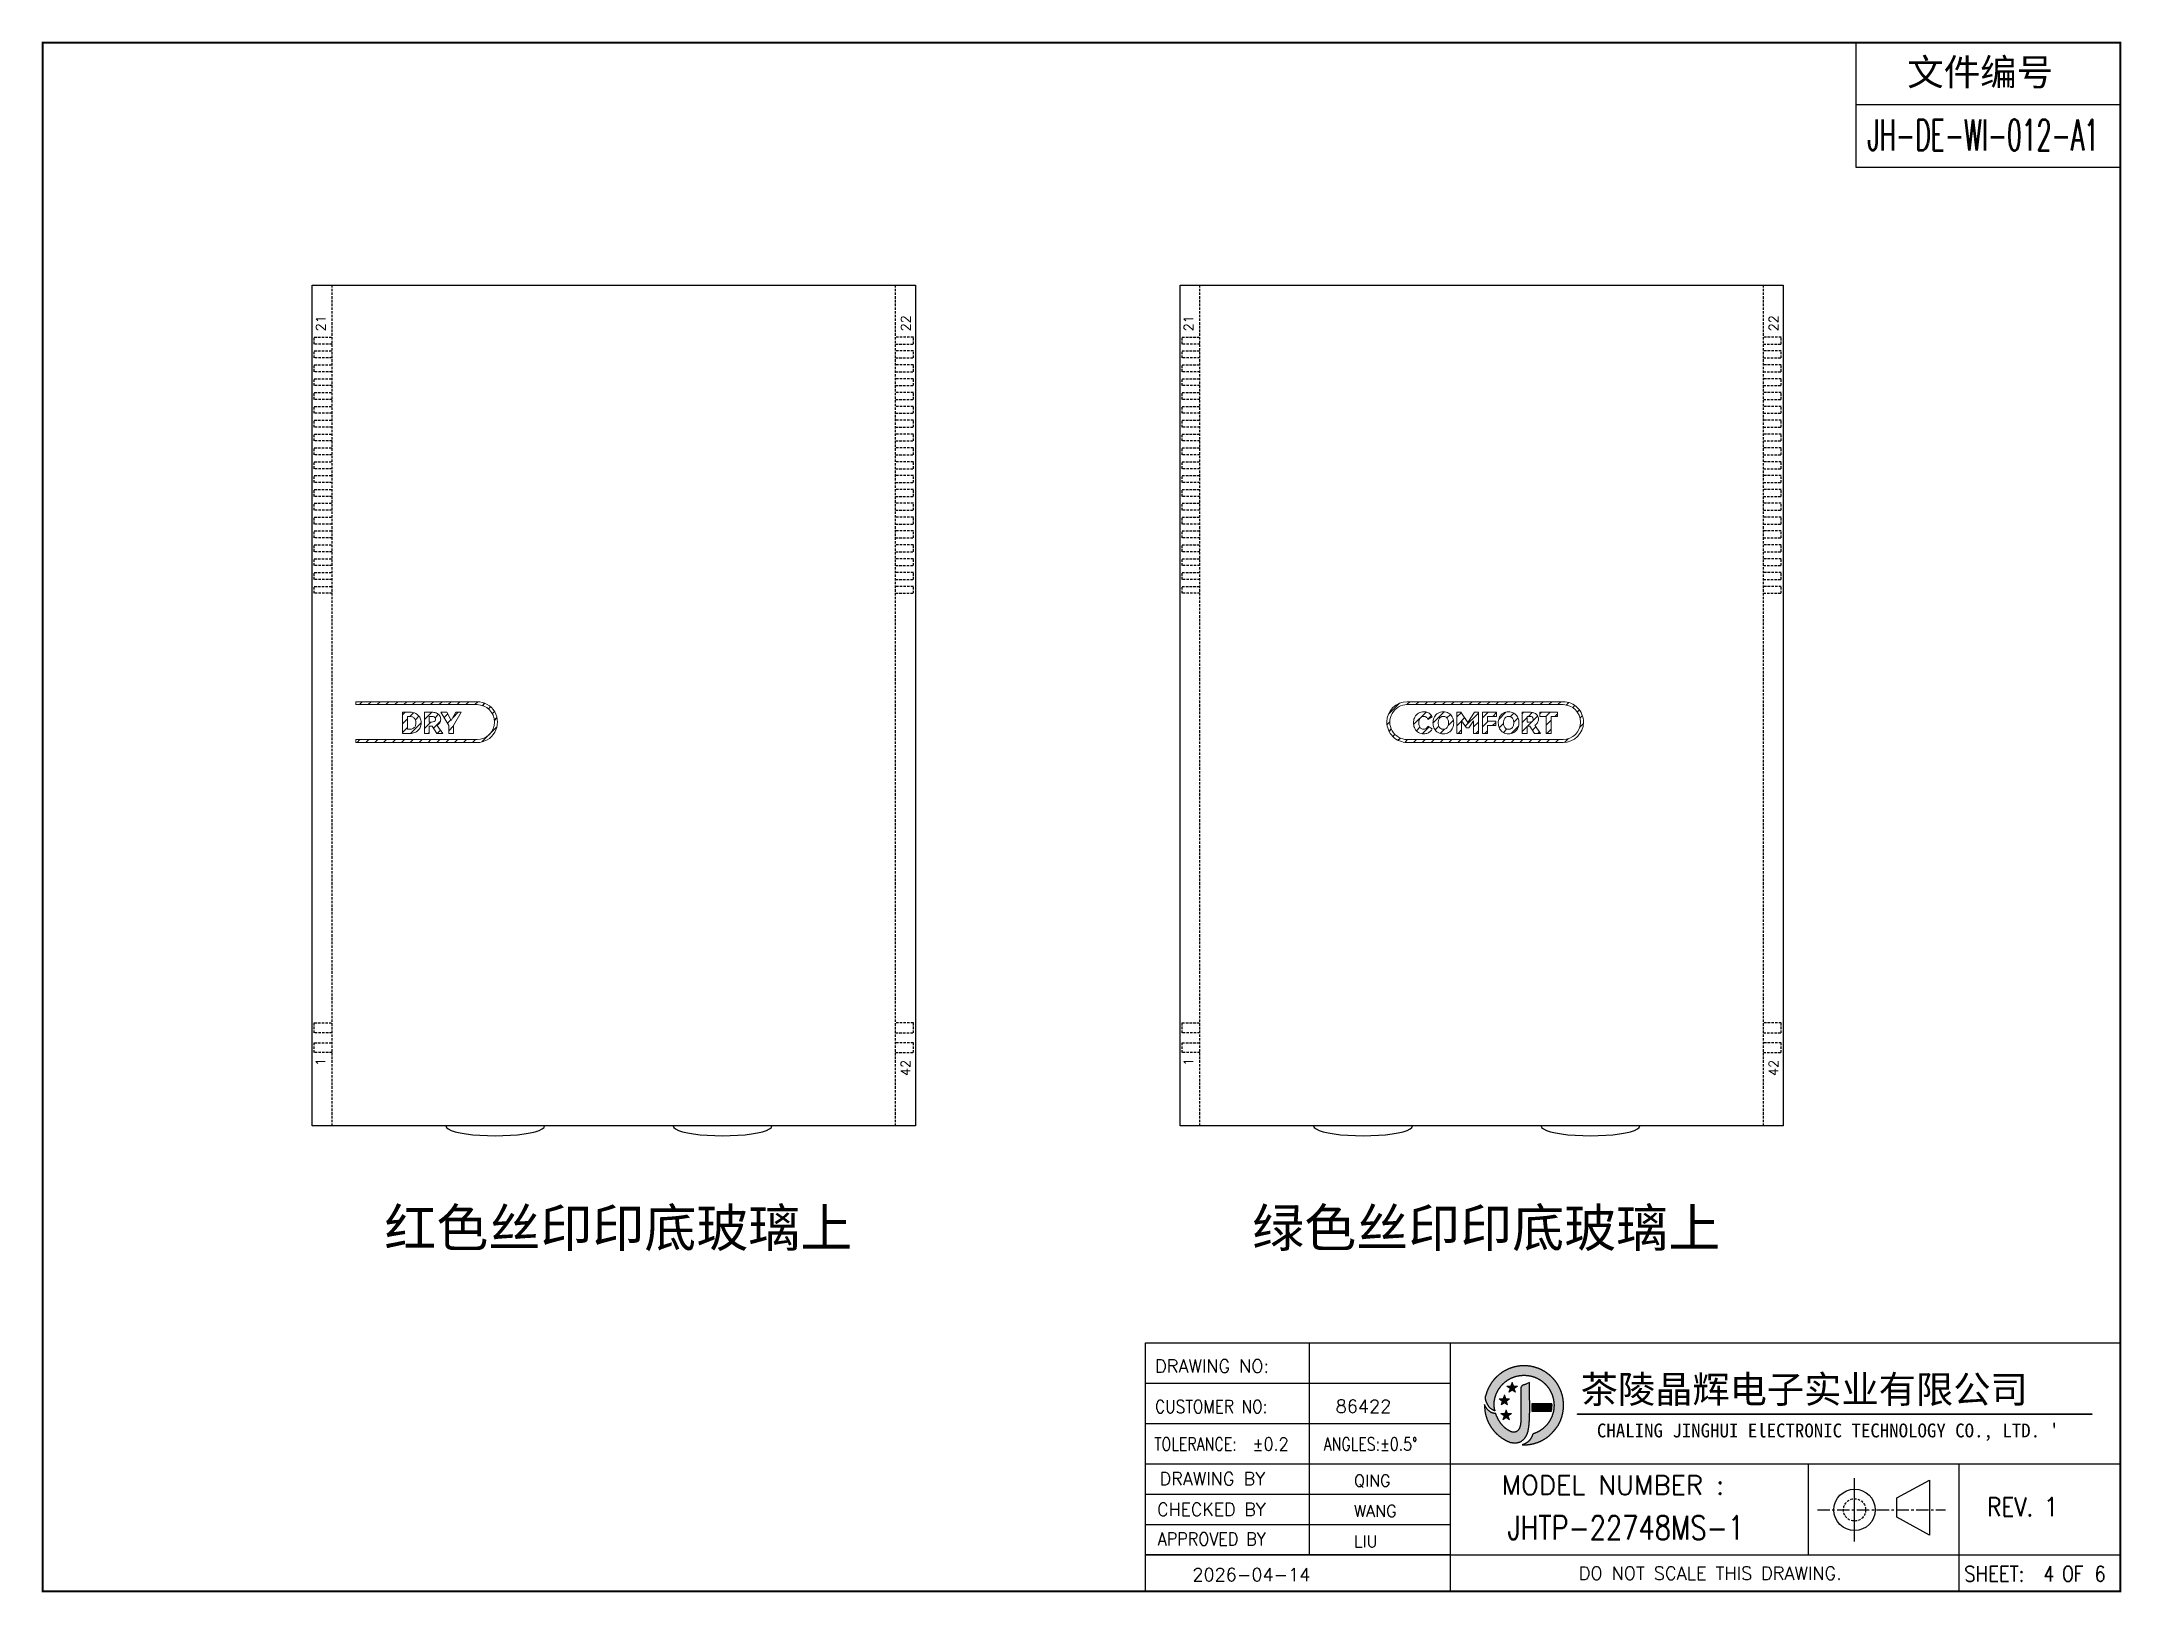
# Model space of a CAD drawing. Header units: millimetres. Extents: x 426 to 1899, y -1707 to -647.
# Drawn here: x 1189.1 to 1399.5, y -924.1 to -767.3 of the extents above; entities that cross this region are included whole.
import ezdxf
from ezdxf.enums import TextEntityAlignment as Align

# ---------------------------------------------------------------- set-up
doc = ezdxf.new("R2010")
doc.units = ezdxf.units.MM
doc.linetypes.add('CENTER', pattern=[2, 1.25, -0.25, 0.25, -0.25])
doc.linetypes.add('HIDDEN', pattern=[0.375, 0.25, -0.125])
for name, color, linetype in [('C', 1, 'Continuous'), ('SEG', 42, 'Continuous'), ('SPEC', 2, 'Continuous'), ('SY', 5, 'Continuous'), ('触摸键', 6, 'Continuous')]:
    doc.layers.add(name, color=color, linetype=linetype)
doc.styles.add('1', font='simhei_0.ttf', dxfattribs={"height": 3})
doc.styles.add('4534', font='simhei_0.ttf')
doc.styles.add('ROMANS', font='ROMANS.shx', dxfattribs={"bigfont": 'AllInOneBig.shx'})
doc.styles.add('样式 1', font='simhei_0.ttf')
pattern_1 = [(45, (0, 0), (-0.4490128060534576, 0.4490128060534577), [])]

msp = doc.modelspace()

# ---------------------------------------------------------------- texts
at = {"style": 'ROMANS'}
for s, p in [('22', (1276.506475650627, -795.7877547489345)), ('22', (1364.296998409912, -795.7877547489345)), ('21', (1217.32989564873, -795.7877547489345)), ('21', (1305.120418408016, -795.7877547489345)), ('1', (1217.310735385326, -870.4730198014336)), ('42', (1276.487315387223, -871.0733384785483)), ('1', (1305.101258144612, -870.4730198014336)), ('42', (1364.277838146508, -871.0733384785483))]:
    msp.add_text(s, height=0.9456535104764804, rotation=90, dxfattribs=at).set_placement(p, align=Align.MIDDLE)
at = {"layer": 'SPEC', "color": 120}
for s, height, style, p in [('文件编号', 2.706028683048095, '样式 1', (1377.810853989824, -771.752034801043)), ('86422', 1.312301969340428, 'ROMANS', (1319.992035047132, -905.9391850714458)), ('QING', 1.187320829403244, 'ROMANS', (1321.842273865658, -913.3934612033743)), ('WANG', 1.187320829403244, 'ROMANS', (1321.842273865658, -916.4554991318364)), ('LIU', 1.187320829403244, 'ROMANS', (1321.842273865658, -919.5175370602958)), ('2026-04-14', 1.312301969340428, 'ROMANS', (1305.500754491549, -922.9581359971162))]:
    msp.add_text(s, height=height, dxfattribs=dict(at, style=style)).set_placement(p)
at = {"layer": 'SPEC', "color": 120, "style": 'ROMANS', "width": 0.5196414107975417}
msp.add_text('JH-DE-WI-012-A1', height=3.12, dxfattribs=at).set_placement((1373.805537893021, -778.3082935133554), (1397.198309517381, -778.3082935133554), align=Align.FIT)
at = {"layer": 'SPEC', "lineweight": 30, "style": '4534'}
for s, p in [('红色丝印印底玻璃上', (1223.759730188533, -889.1654843772027)), ('绿色丝印印底玻璃上', (1311.550252947819, -889.1654843772027))]:
    msp.add_text(s, height=3.856324591894582, dxfattribs=at).set_placement(p)
at = {"layer": 'SPEC', "style": 'ROMANS'}
for s, height, p in [('DRAWING NO:', 1.312301969340428, (1301.726668598902, -901.8802472812406)), ('DRAWING BY', 1.312301969340428, (1302.171529481934, -913.2648773529575)), ('MODEL NUMBER :', 1.91790292155027, (1336.766543522341, -914.2113244944642)), ('DO NOT SCALE THIS DRAWING.', 1.312301969340428, (1344.578850015855, -922.8121113491436))]:
    msp.add_text(s, height=height, dxfattribs=at).set_placement(p)
for s, height, width, p in [('CUSTOMER NO:', 1.312301969340428, 0.86, (1301.726668598902, -905.9629645191872)), ('TOLERANCE:', 1.312301969340428, 0.8, (1301.655291124619, -909.760327300927)), ('%%P0.2', 1.312301969340428, 0.9, (1311.593946887085, -909.760327300927)), ('ANGLES:%%P0.5%%D', 1.312301969340428, 0.8, (1318.771340738901, -909.760327300927)), ('CHECKED BY', 1.312301969340428, 0.98, (1301.93198450597, -916.3668285817243)), ('APPROVED BY', 1.312301969340428, 0.9, (1301.992586123623, -919.3564352950275)), ('SHEET:', 1.574762363208513, 0.85, (1383.580980764833, -923.0074314859871)), ('OF', 1.574762363208513, 0.8, (1393.475675025692, -923.0074314859871))]:
    msp.add_text(s, height=height, dxfattribs=dict(at, width=width)).set_placement(p)
at = {"layer": 'SPEC', "color": 120, "style": 'ROMANS'}
for s, height, width, p in [('REV. 1', 1.889714835850216, 0.85, (1385.882669330753, -916.3984853797178)), ('JHTP-22748MS-1', 2.397378651937837, 0.8, (1337.386406242037, -918.7529768028292)), ('4', 1.574762363208513, 0.8, (1391.592713979323, -923.0074314859871)), ('6', 1.574762363208513, 0.8, (1396.786122385585, -923.0074314859871))]:
    msp.add_text(s, height=height, dxfattribs=dict(at, width=width)).set_placement(p)

# ---------------------------------------------------------------- blocks, each defined once
blk = doc.blocks.new('3')
h = blk.add_hatch(color=150)
h.set_gradient(color1=(59, 131, 247), color2=(30, 113, 246), rotation=14.999999999999998, tint=0.1800000071525574, name='INVCYLINDER')
edge = h.paths.add_edge_path()
edge.add_spline(control_points=[(5.763494992479195, 2.629716161343026), (5.815751603969346, 2.673835046323461), (6.504867421973273, 3.355068582147169), (6.686853261010953, 3.774690632096167), (6.957113362055964, 4.296745858338454), (7.09994323452301, 4.88260742898774), (7.09994323452301, 5.469198840579679), (7.09994323452301, 5.572471333957537), (7.095491204773168, 5.679283555907546), (7.086550653226368, 5.786752634705294), (7.007946783708178, 6.703870763177974), (6.590915669105868, 7.554098969261418), (5.91223657658125, 8.18103233895556), (5.228594565646887, 8.811213500843678), (4.340451122595738, 9.158380591215291), (3.410724991839885, 9.158380591215291), (1.740046090131898, 9.158380591215291), (0.3260704939603443, 8.041614472894935), (-0.1262484302166627, 6.515845490339871), (-0.1262484302166627, 6.515462323845099), (-0.2303602406787491, 6.194934427878025), (-0.2303602406787491, 6.194660737524714), (-0.2137381132110932, 6.082995073307188), (-0.1946345265383798, 5.786114023880941), (0.1024289831237866, 5.359503746906398), (0.2436167134700327, 5.156954639311039), (0.5175807572987878, 5.039979382236766), (0.715294668649392, 4.953748674867484), (0.6159633163613307, 5.165512024363693), (0.6124783258604793, 5.49266322688436), (0.6161640226205805, 5.632920410028191), (0.7014094447164325, 7.111103763125584), (1.929038402218339, 8.268850450373861), (3.410907452075548, 8.268850450373861), (4.029867309471882, 8.268850450373861), (4.61695136370011, 8.070388452056704), (5.108170810117656, 7.695286699606982), (5.422951208661573, 7.455114291421069), (5.688357867438413, 7.144621708413979), (5.875635053309878, 6.797728308395904), (6.071487870256817, 6.435471756536685), (6.183956359511626, 6.030373541345853), (6.206143524166635, 5.617648488304212), (6.208734459513039, 5.568292994561943), (6.210960474387889, 5.518736794558549), (6.210960474387889, 5.469198840579679), (6.210960474387889, 5.283125892263115), (6.191984609880251, 5.096688023475963), (6.155638530938745, 4.914921136721659), (6.155091150231669, 4.912129495116119), (6.154543769524821, 4.909228377369118), (6.154178849053494, 4.906728672140503), (5.96883574168001, 3.997711778131134), (5.345259640321757, 3.241432347384603), (4.48601789859751, 2.883737301415294), (4.394167415971197, 2.845457143976319), (4.305710693727917, 2.814730840292782), (4.217801352191657, 2.78765374132206), (4.182878463088173, 2.609499567233115), (4.00903035056055, 2.002600331413305), (3.244868637633829, 1.784304905481349), (3.300555501554214, 1.781677478088341), (3.355822706932685, 1.780035335967113), (3.410724991839885, 1.780035335967113), (4.266773679440206, 1.780035335967113), (5.101930670058522, 2.081569121402595), (5.763494992479195, 2.629716161343026)], knot_values=[0, 0, 0, 0, 1, 1, 1, 2, 2, 2, 3, 3, 3, 4, 4, 4, 5, 5, 5, 6, 6, 6, 7, 7, 7, 8, 8, 8, 9, 9, 9, 10, 10, 10, 11, 11, 11, 12, 12, 12, 13, 13, 13, 14, 14, 14, 15, 15, 15, 16, 16, 16, 17, 17, 17, 18, 18, 18, 19, 19, 19, 20, 20, 20, 21, 21, 21, 22, 22, 22, 22], degree=3, periodic=0)
h = blk.add_hatch(color=150)
h.set_gradient(color1=(44, 122, 246), color2=(30, 113, 246), rotation=14.999999999999998, tint=0.1800000071525574, name='INVCYLINDER')
edge = h.paths.add_edge_path()
edge.add_spline(control_points=[(3.651955669393061, 2.680075186382737), (3.651955669393061, 2.680075186382737), (3.651773209157398, 2.680075186382737), (3.651773209157398, 2.680075186382737), (3.653561319466746, 2.68306753424713), (3.655130477493429, 2.686497786677705), (3.656809111661346, 2.689563118636897), (3.703555424034988, 2.785135790070058), (3.733369426540236, 2.867826768866962), (3.750228752314257, 2.920995681535487), (3.754388845687203, 2.934607215114966), (3.758512447012862, 2.947707860034939), (3.762599556291377, 2.962049234556162), (3.763146936998396, 2.963654884630273), (3.763730809752332, 2.96551597903408), (3.763913269987995, 2.967085137060621), (3.79584381122686, 3.083020370793065), (3.823322322715825, 3.221434705557044), (3.846786709020392, 3.385320489217747), (3.846786709020392, 3.385320489217747), (3.84919518413102, 3.404588290102879), (3.84919518413102, 3.404588290102879), (3.875834378535899, 3.596244521629728), (3.897072749965645, 3.823298038872736), (3.911961505194682, 4.081351550153045), (3.911961505194682, 4.081351550153045), (3.913457679126992, 4.11123853675258), (3.913457679126992, 4.11123853675258), (3.927908529790585, 4.367887104218312), (3.935827304017778, 4.640464450256104), (3.939367032589274, 4.914921136721659), (3.942505348642499, 5.150896959487909), (3.942505348642499, 5.388186495951004), (3.940644254238862, 5.617648488304212), (3.937505938185723, 6.00262133950298), (3.929185751440087, 6.36600914482392), (3.922398230673906, 6.664660058536697), (3.916085106520399, 6.943933695222768), (3.911049204016507, 7.164655842289108), (3.913457679126992, 7.28245217042479), (3.913457679126992, 7.28245217042479), (3.918785518007923, 7.585208439439725), (3.918785518007923, 7.585208439439725), (3.918785518007923, 7.585208439439725), (3.640241722264335, 7.466755254454938), (3.640241722264335, 7.466755254454938), (3.599443613573044, 7.449512762185918), (3.563681407385502, 7.431832365351397), (3.526350043171476, 7.413203175291187), (3.495185834922438, 7.397931253567663), (3.45258136989807, 7.376784112256018), (3.438203503328822, 7.375397414464942), (3.316666740362137, 7.365143149221126), (3.112201800292496, 7.302194367921743), (3.110760364430803, 6.996646457302063), (3.110760364430803, 6.996646457302063), (3.110760364430803, 6.722682413472967), (3.110760364430803, 6.722682413472967), (3.111325991161408, 6.301272253215757), (3.112019340056833, 5.482883358253503), (3.10992104734683, 4.81852739422709), (3.108716809791559, 4.361282043688334), (3.105833938068315, 4.0430713927135), (3.102202979378831, 3.898070243442135), (3.101308924224213, 3.861669426430012), (3.100706805446492, 3.836526405958011), (3.099685028126999, 3.826363370831587), (3.069141184679012, 3.576046173543205), (3.024766855368853, 3.31631402809478), (2.847543228481811, 3.131554793475516), (2.736169500640983, 3.014962702895104), (2.608210137379388, 2.95832704574957), (2.456275499153378, 2.95832704574957), (2.319375584344982, 2.95832704574957), (2.169721699064667, 3.005000374028327), (2.010251453106378, 3.097361745315084), (1.495585866407794, 3.39510035784906), (1.116524726844318, 3.843040236370257), (0.85124579023244, 4.466981258199439), (0.8176913528963041, 4.54595004818907), (0.7886254373570978, 4.624918838178587), (0.7621322111407949, 4.704070088404478), (0.2464448471224614, 4.695421473233523), (-0.100776981319882, 5.196439034305854), (-0.100776981319882, 5.196439034305854), (-0.1876645455365633, 5.320019351912379), (-0.2421289258782053, 5.436793902728027), (-0.2765044342746137, 5.540814483072381), (-0.2770153229344601, 5.516966930272588), (-0.2783655286783073, 5.49322885361471), (-0.2783655286783073, 5.469198840579679), (-0.2783655286783073, 3.934671766713677), (0.6879073872782442, 2.544689691530721), (2.126843543686846, 2.009679788556582), (2.126843543686846, 2.009679788556582), (2.458282561745591, 1.948190689142507), (2.695061209548896, 1.968334299157732), (3.231311842124967, 2.018510863962433), (3.511862700460796, 2.397626741596127), (3.651955669393061, 2.680075186382737)], knot_values=[0, 0, 0, 0, 1, 1, 1, 2, 2, 2, 3, 3, 3, 4, 4, 4, 5, 5, 5, 6, 6, 6, 7, 7, 7, 8, 8, 8, 9, 9, 9, 10, 10, 10, 11, 11, 11, 12, 12, 12, 13, 13, 13, 14, 14, 14, 15, 15, 15, 16, 16, 16, 17, 17, 17, 18, 18, 18, 19, 19, 19, 20, 20, 20, 21, 21, 21, 22, 22, 22, 23, 23, 23, 24, 24, 24, 25, 25, 25, 26, 26, 26, 27, 27, 27, 28, 28, 28, 29, 29, 29, 30, 30, 30, 31, 31, 31, 32, 32, 32, 33, 33, 33, 33], degree=3, periodic=0)
h = blk.add_hatch(color=150)
h.set_gradient(color1=(40, 119, 246), color2=(10, 96, 235), centered=1, tint=0.7900000214576721, name='SPHERICAL')
edge = h.paths.add_edge_path()
edge.add_spline(control_points=[(6.01875686215385, 5.617648488304212), (6.01875686215385, 5.617648488304212), (4.128030916251646, 5.617648488304212), (4.128030916251646, 5.617648488304212), (4.129892010655311, 5.388186495951004), (4.129892010655311, 5.150896959487909), (4.126826678696347, 4.914921136721659), (4.126826678696347, 4.914921136721659), (5.968105900737413, 4.914921136721659), (5.968105900737413, 4.914921136721659), (6.004597947867467, 5.096688023475963), (6.023427844186557, 5.283125892263115), (6.023427844186557, 5.469198840579679), (6.023427844186557, 5.518736794558549), (6.021201829311593, 5.568292994561943), (6.01875686215385, 5.617648488304212)], knot_values=[0, 0, 0, 0, 1, 1, 1, 2, 2, 2, 3, 3, 3, 4, 4, 4, 5, 5, 5, 5], degree=3, periodic=0)
h = blk.add_hatch(color=150)
h.set_gradient(color1=(59, 131, 247), color2=(30, 113, 246), rotation=14.999999999999998, tint=0.1800000071525574, name='INVCYLINDER')
h.paths.add_polyline_path([(8.413774438035801, 4.614731211777212), (8.413774438035801, 4.681262656927629), (56.41912199053834, 4.681262656927629), (56.41912199053834, 4.614731211777212)])
at = {"layer": 'SEG', "true_color": 0xe50011}
h = blk.add_hatch(color=12, dxfattribs=at)
h.dxf.hatch_style = 2
h.paths.add_polyline_path([(2.301822909675536, 7.612869411163388), (2.425822885823436, 7.27183298470959), (2.788225405871998, 7.259553410850572), (2.502273724560894, 7.036514018791763), (2.602389655862225, 6.687850754487272), (2.301822909675536, 6.890673552436169), (2.001274409512348, 6.687850754487272), (2.101426832860739, 7.036514018791763), (1.815383921431817, 7.259553410850572), (2.177968901715985, 7.27183298470959)])
h = blk.add_hatch(color=12, dxfattribs=at)
h.dxf.hatch_style = 2
h.paths.add_polyline_path([(1.743531080632863, 5.047989386581094), (1.867585794851493, 4.70687997603261), (2.229842346711337, 4.694490926032245), (1.944036633588951, 4.471542764091282), (2.044097826819439, 4.122879499787473), (1.743531080632863, 4.325793527854103), (1.443073810587521, 4.122879499787473), (1.543080265747506, 4.471542764091282), (1.257055600342085, 4.694490926032245), (1.619549350508407, 4.70687997603261)])
at = {"layer": '触摸键', "true_color": 0xe50011}
h = blk.add_hatch(color=12, dxfattribs=at)
h.dxf.hatch_style = 2
h.paths.add_polyline_path([(1.574664132538544, 6.431475877375647), (1.698700600733559, 6.090530681039127), (2.061103120782093, 6.078141631039216), (1.775151439471074, 5.855029254885721), (1.875303862819464, 5.50654845081749), (1.574664132538544, 5.709371248766161), (1.274188616469701, 5.50654845081749), (1.374341039818034, 5.855029254885721), (1.088352866459843, 6.078141631039216), (1.450791878555606, 6.090530681039127)])
at = {"color": 152, "true_color": 0x0852c9}
for points in [[(5.763494992479195, 2.629716161343026), (5.789389737314934, 2.653714216251046), (5.814729483490794, 2.678307800254629), (5.839843460890137, 2.70314109845242), (5.864772890048584, 2.728123796949944), (5.889581466841463, 2.75326405945043), (5.914261620988356, 2.778524931291713), (5.938819366968204, 2.803895177902405), (5.963264234244008, 2.829374142370511), (5.987598823486053, 2.854958387013085), (6.011824293673016, 2.880645916920571), (6.035940735712501, 2.906435780840866), (6.059938680199025, 2.932318389081956), (6.083834417121437, 2.958313391664319), (6.107626090584972, 2.984422353307195), (6.131291084071449, 3.010624906208136), (6.154837134371547, 3.036935029777624), (6.17826031969247, 3.063354998202954), (6.20155072772971, 3.08988129816521), (6.22471519671808, 3.116530641470831), (6.247741533536754, 3.143299245495086), (6.270623435279873, 3.170191246857712), (6.293353834541421, 3.19721126731406), (6.315926705602124, 3.224366742395887), (6.338328987041962, 3.251658342430574), (6.360553067134276, 3.279095218922748), (6.382587736847938, 3.306684403199142), (6.404420407956053, 3.334433774426429), (6.426036742810595, 3.362351986725002), (6.447420481184025, 3.390448731184961), (6.468544130174791, 3.418722780260396), (6.489404776801649, 3.447210929479525), (6.509960420546292, 3.475903158308142), (6.530198461308544, 3.504837350899152), (6.550076658436922, 3.534019132101207), (6.569563174278045, 3.563480711365287), (6.5885917889251, 3.593216665016939), (6.607124050750116, 3.623283206228393), (6.625073686009102, 3.653685559542737), (6.642356908497362, 3.684464873570732), (6.658870728479513, 3.715677378179976), (6.674465381048606, 3.747360318777964), (6.686853261010953, 3.774690632096167), (6.702935194874669, 3.806128325164195), (6.718710632305971, 3.83771815611351), (6.734178886299247, 3.869457324554787), (6.749338922453319, 3.901342311508984), (6.764190398382283, 3.933371057262661), (6.778733316707218, 3.965542374720144), (6.792966257225828, 3.997851996185773), (6.806888852198256, 4.030298001263077), (6.820500448109726, 4.062877894210374), (6.8338002411665, 4.095588859289251), (6.846790576006327, 4.128436173612613), (6.859458339313733, 4.161385283514051), (6.871812202953862, 4.19445707293562), (6.883851486352995, 4.227649170024165), (6.895575346669403, 4.260958810245029), (6.906978071140685, 4.294368762030672), (6.91806191071592, 4.327884415838639), (6.92883061789675, 4.361517064133864), (6.939277354220366, 4.395245183249358), (6.949402516532587, 4.429069223727652), (6.959204173651727, 4.462981948172455), (6.968690795416649, 4.497013501454262), (6.977845205022049, 4.531101822255891), (6.986678529450273, 4.565287099372313), (6.99518681072405, 4.599554713937209), (7.003369249169566, 4.63390158250354), (7.01122504656604, 4.668324620926455), (7.01875338986531, 4.702820668136269), (7.025953520310168, 4.737386807549342), (7.032824621860811, 4.772019853210963), (7.039365899837378, 4.806716705809549), (7.045576560534272, 4.841474260309838), (7.051455811315492, 4.876289405131615), (7.057002860761372, 4.911159021319804), (7.062216918864124, 4.946079981725688), (7.067097197268652, 4.981049150145395), (7.07164290958687, 5.016063380633341), (7.075853271715289, 5.051119516485755), (7.079727502253178, 5.086214389568568), (7.083264822946774, 5.121344819487149), (7.08646445918987, 5.15650761279403), (7.089325640577556, 5.191699562216968), (7.091847601511375, 5.226917445896447), (7.094029581857939, 5.262158026640009), (7.095870827660093, 5.297418051200793), (7.097370591901182, 5.332694249568704), (7.098528135321317, 5.367983334295332), (7.09934272728924, 5.403281999830028), (7.099813647161369, 5.438586973524025), (7.09994323452301, 5.469198840579679), (7.09977101985362, 5.504506493898248), (7.099259017981865, 5.539810863995626), (7.098413401296398, 5.575108832280648), (7.097239355343561, 5.610397420864388), (7.09574115487726, 5.645673683836435), (7.093922214234539, 5.680934908018571), (7.091785148480113, 5.716178290698394), (7.089331435678048, 5.751406085302619), (7.086562627834979, 5.786608663137372), (7.086550653226368, 5.78675263470484), (7.083367165852422, 5.821925393270249), (7.07984952842267, 5.857055656312014), (7.075997389489942, 5.892146585041132), (7.071809724281195, 5.927205133414645), (7.067287310828135, 5.962222181341645), (7.06243038173497, 5.997194295347526), (7.057239193975931, 6.032118216853291), (7.05171405038837, 6.066990677338595), (7.045855298471707, 6.101808407254794), (7.039663138083739, 6.136569186056249), (7.033138126435432, 6.171268955648088), (7.026280699320125, 6.205904627929954), (7.019092004738354, 6.240469944298866), (7.011574603752734, 6.274953047410122), (7.003719366790762, 6.309393906889113), (6.995537677548839, 6.343741155110138), (6.987026612475205, 6.378007746138451), (6.978186803136509, 6.412190819793409), (6.969018731047044, 6.446288165571445), (6.959523541741987, 6.480295241917247), (6.949701874677487, 6.514209555860816), (6.939543806855113, 6.548063253547525), (6.929073717184394, 6.58177529489285), (6.918277645177369, 6.615392287868417), (6.907156601825903, 6.648910302542049), (6.895710191763982, 6.682329659285074), (6.883944083406107, 6.715633465295355), (6.871895145100808, 6.748722135940852), (6.859496093490151, 6.781780997822693), (6.846779610919725, 6.81471907545108), (6.833746878900428, 6.847533322813092), (6.820399113420336, 6.880220708058459), (6.806737564761505, 6.912778213585625), (6.792763517192213, 6.94520283647455), (6.778478288664189, 6.977491588923726), (6.763883230515773, 7.009641498674), (6.748979748143796, 7.041649564979707), (6.733769224153974, 7.073512922880695), (6.71825312361446, 7.105228616252248), (6.702432928745225, 7.136793739083146), (6.686310175551256, 7.168205361075024), (6.669886371058737, 7.199460688089175), (6.653163110463083, 7.23055683340101), (6.636124709854954, 7.261522037230293), (6.61880728315063, 7.292290844816762), (6.601212833038318, 7.322861948933451), (6.583308142811546, 7.353293235867227), (6.565112346795019, 7.383551375489219), (6.546627205943821, 7.413633636332861), (6.527854510945531, 7.443537308517193), (6.508796081967489, 7.473259704222642), (6.489453768493831, 7.502798158031737), (6.469829448939834, 7.53215002762181), (6.449925030563065, 7.561312693999184), (6.429742449151007, 7.590283562086142), (6.409283668796093, 7.619060061177038), (6.38855068165384, 7.647639645417371), (6.367545507698367, 7.676019794293893), (6.346270194474755, 7.704198013126984), (6.324726816846066, 7.73217183357076), (6.302917476737065, 7.759938814117504), (6.280844302872566, 7.787496540606412), (6.258509450508399, 7.814842626739392), (6.235918990121803, 7.841970089547203), (6.213045009695179, 7.868912000941009), (6.18993813391964, 7.895608931516563), (6.166578508810659, 7.922084912502555), (6.142968436426543, 7.948337687489925), (6.119110224703689, 7.974365052923076), (6.095006201988269, 8.000164840890875), (6.070658707331745, 8.025734929028886), (6.046070042018926, 8.051073288904718), (6.021246771876747, 8.076173671017386), (5.996174281480961, 8.101051013336246), (5.97087633187391, 8.125682033324097), (5.94534731999596, 8.150072861419176), (5.919589410761546, 8.174221879941115), (5.91223657658125, 8.18103233895556), (5.886165560021311, 8.204837910163974), (5.859867969792788, 8.22839856391488), (5.833348680385342, 8.251709405371912), (5.806609851360548, 8.27476810016401), (5.77965367683322, 8.29757233979717), (5.752482384893909, 8.320119842056329), (5.72509823700392, 8.342408351418499), (5.697503527388051, 8.364435639446242), (5.669700582460536, 8.386199505146465), (5.641691712871193, 8.407697811320418), (5.613479385864196, 8.428928352515527), (5.585065986314476, 8.449889038797664), (5.556453931832692, 8.470577804908885), (5.527645771044348, 8.490992541503488), (5.498643968736616, 8.511131249983805), (5.469451059344038, 8.530991931066524), (5.440069604634942, 8.550572615534179), (5.410502193116685, 8.569871364517212), (5.380751439444026, 8.588886269763975), (5.350819983831684, 8.607615453901303), (5.320710491469697, 8.626057070692355), (5.290425651931145, 8.644209305290815), (5.259968283067991, 8.662070313887739), (5.229341104602753, 8.679638358715579), (5.198546796767147, 8.696911767642632), (5.167588140250274, 8.713888854368292), (5.136467938698587, 8.730567964351621), (5.105189015729223, 8.746947476379319), (5.073754215678946, 8.763025802059246), (5.04216640276718, 8.778801386195596), (5.010428460634216, 8.794272706960214), (4.978543291667364, 8.809438276174888), (4.946513816565698, 8.824296639464364), (4.914342973780037, 8.838846376485662), (4.882033718981688, 8.853086101136569), (4.849589024537295, 8.867014461762551), (4.817011878982299, 8.880630141371284), (4.784305286498153, 8.893931857838083), (4.751472266390977, 8.906918364126454), (4.718515948930872, 8.91958841197868), (4.685439505048834, 8.931940783096934), (4.652245759028204, 8.943974428849515), (4.618937739601279, 8.95568825991711), (4.585518618754747, 8.96708117732544), (4.551991456543675, 8.978152162406218), (4.518359363772134, 8.988900219105176), (4.484625462211966, 8.999324388228501), (4.450792883991397, 9.009423747694086), (4.416864771195492, 9.019197412722065), (4.38284427523493, 9.028644536097659), (4.348734556332118, 9.037764308399233), (4.314538782976797, 9.04655595822851), (4.280260131377958, 9.055018752451474), (4.245901784907574, 9.063151996433248), (4.211466362279111, 9.070955160847689), (4.176958298404287, 9.078427349509639), (4.142376811491715, 9.085568807511095), (4.107734619602411, 9.0923770754913), (4.07302647780503, 9.098853375493945), (4.038257142638173, 9.104996916665641), (4.003430548860933, 9.110807143103784), (3.96854991639691, 9.11628367669482), (3.933618467029618, 9.121426179933678), (3.898639423772352, 9.126234356145687), (3.863616709641349, 9.130707863759085), (3.828552052722841, 9.134846678003214), (3.793449488683478, 9.13865051869368), (3.758312231075791, 9.142119255825946), (3.723143495129449, 9.145252800628327), (3.687946496634481, 9.148051105960349), (3.652724449173178, 9.150514166778976), (3.61748031001747, 9.152642034457017), (3.582216820931137, 9.154434803009394), (3.546938308641273, 9.155892533395786), (3.511647883705677, 9.157015405046309), (3.476348723888322, 9.157803635866912), (3.441043912097228, 9.158257487190099), (3.410724991839885, 9.158380591215291), (3.375416840952823, 9.158214209636867), (3.340112419054293, 9.157714655085556), (3.304814217811014, 9.156881337822938), (3.269525598671152, 9.155713733742573), (3.234249787761598, 9.154211377415436), (3.198990062625995, 9.15237386572528), (3.16374978003077, 9.150200861629173), (3.128532527945197, 9.147692108988622), (3.093342668355717, 9.144847489693575), (3.058171584707651, 9.141665750127231), (3.023039213362779, 9.138148232556432), (2.987942211037478, 9.134294312937527), (2.952886629106388, 9.130104337205125), (2.917870405236442, 9.125577728582698), (2.882899324554188, 9.120714888329871), (2.847976657375739, 9.115515985760226), (2.81310567553524, 9.109981246481652), (2.778289749769499, 9.10411096904545), (2.743531942170478, 9.097905454757552), (2.708835620071682, 9.09136511080942), (2.674204044172086, 9.084490381399519), (2.639640468018058, 9.077281763413225), (2.605148139967582, 9.069739806282882), (2.570730300689661, 9.061865110934832), (2.536390182443995, 9.053658329050677), (2.502131008424556, 9.0451201623124), (2.467955991699455, 9.036251361530617), (2.433868334455212, 9.027052725801354), (2.39987122726734, 9.017525101652268), (2.365967848224329, 9.007669382115182), (2.332169644924249, 8.997489044358758), (2.29846260677067, 8.986979893348348), (2.264858619963491, 8.976145541342248), (2.231360807936142, 8.964987054570202), (2.197972278207089, 8.953505541036975), (2.164696121874329, 8.941702149548178), (2.131535413146253, 8.92957806874142), (2.098493208914078, 8.917134526118957), (2.065572636321576, 8.904372821661127), (2.032776552078474, 8.891294194155194), (2.000108036216091, 8.877900011458337), (1.967570072834519, 8.864191646925974), (1.935165627130459, 8.850170507995017), (1.902897645187522, 8.83583803525778), (1.870769053797119, 8.821195701548959), (1.83878276031237, 8.806245011041597), (1.806941652531862, 8.790987498365098), (1.775248598613246, 8.77542472773996), (1.743706447013608, 8.75955829212819), (1.712318026459002, 8.743389812406804), (1.681086145936035, 8.726920936560077), (1.650013594710742, 8.710153338896703), (1.619103142368544, 8.693088719287289), (1.588357538875414, 8.675728802430626), (1.557779514659558, 8.658075337138484), (1.527371780711405, 8.640130095649624), (1.497137028701616, 8.62189487297394), (1.467077931112158, 8.60337148625274), (1.4371971413849, 8.584561774162694), (1.407497294115956, 8.565467596352391), (1.377981005110598, 8.546090832825143), (1.348650871714767, 8.52643338351072), (1.319509472916081, 8.506497167721818), (1.290559351287527, 8.486284110812676), (1.261803027876965, 8.465796153008228), (1.233232615767804, 8.445027622572525), (1.204872874636806, 8.423996715726616), (1.176714528043135, 8.402696976335733), (1.148760047693202, 8.381130432460623), (1.121011888018586, 8.359299128615817), (1.093472486512383, 8.337205125597507), (1.066144263818956, 8.31485050013589), (1.039029623933743, 8.292237344666091), (1.012130954375948, 8.269367767114886), (0.9854506263565099, 8.246243890702885), (0.9589806063690958, 8.22285858771636), (0.9327422097267117, 8.199230727849567), (0.9067240796557599, 8.175350244338688), (0.8809195363386948, 8.151210558777962), (0.855388904053541, 8.1268689547843), (0.8300660957438026, 8.102262993049862), (0.8049778844101638, 8.077418053935617), (0.7801265186963064, 8.052336386098773), (0.7555201020334721, 8.027026348669324), (0.7311466014754728, 8.001475488855931), (0.707016832988586, 7.975694887070745), (0.6831329760409517, 7.94968685459196), (0.6594971960794282, 7.923453719085046), (0.6361116591183418, 7.896997841558573), (0.6129950510861022, 7.870340851279821), (0.5901163916979044, 7.843446960456617), (0.5674774614576563, 7.816317046072527), (0.5451141461479097, 7.788994012177227), (0.5230114242119726, 7.761459981134749), (0.5011714950170472, 7.733717562839615), (0.4795963970366302, 7.705769208342986), (0.458288176220492, 7.67761741703373), (0.4372487880436893, 7.649264607075338), (0.4164942705077124, 7.620732786170038), (0.3959809954982347, 7.591961055246429), (0.3757589735305373, 7.563018715594694), (0.3558135345354003, 7.533885248602587), (0.3361466013975587, 7.504563219203874), (0.316751244766408, 7.475041624130654), (0.2976464159681314, 7.445349005451021), (0.2788257303451473, 7.415475550787505), (0.2602910334039166, 7.385423894387714), (0.2420441498672972, 7.355196688841829), (0.2240868831100897, 7.324796605224606), (0.206414524524746, 7.29421497738258), (0.189042417015969, 7.263478049597211), (0.171965234280492, 7.232576468018237), (0.1551846835712922, 7.20151297649295), (0.1386956268548261, 7.170277265543291), (0.1225233798778049, 7.138917603557275), (0.1066524406469398, 7.107404717964073), (0.0910744076602441, 7.075720839350311), (0.07580114051154396, 7.043888975500181), (0.06083421514836118, 7.011912035890873), (0.046172678022117, 6.979787405210232), (0.03182313031601325, 6.947529184451355), (0.01778135831051486, 6.915127481241939), (0.004056428509954912, 6.882602993890941), (-0.009356329490060489, 6.849944590266887), (-0.02245458422305546, 6.817157405798071), (-0.03523670109029808, 6.784245118469471), (-0.04770128334297397, 6.75121096238604), (-0.05984703612227804, 6.718058035335048), (-0.07167370134675366, 6.684786605961449), (-0.08317919816596486, 6.651402092405533), (-0.09436150331066528, 6.617910184465586), (-0.1052162109001529, 6.584324560342225), (-0.1157515856438636, 6.550619269920389), (-0.1259606321401066, 6.516815802643805), (-0.1262484302166627, 6.515845490339871), (-0.1371016339321613, 6.48224247908513), (-0.1479899211714724, 6.448654734149159), (-0.1588832359652201, 6.415070202875313), (-0.169778384647941, 6.381488417676792), (-0.1806797998486331, 6.347891283834997), (-0.1915759450016026, 6.314311413525843), (-0.2024732163810086, 6.280726158418929), (-0.2133684953959687, 6.247140514190733), (-0.2242572911816865, 6.213554983091171), (-0.2303602406787491, 6.194660737524714), (-0.2255624458076682, 6.159686042116959), (-0.220721768561873, 6.124711621317601), (-0.2153002167818272, 6.089822913616786), (-0.2091139479869639, 6.055061850031962), (-0.2020960292549603, 6.020459174184793), (-0.1942282748224784, 5.986039787054892), (-0.1855156752663447, 5.951824466829748), (-0.1759750925953085, 5.917830676425183), (-0.1656296596634093, 5.884073032013362), (-0.1545058284361858, 5.850563818749379), (-0.142631588215238, 5.817313051740598), (-0.1300354867241253, 5.784328868681882), (-0.1167460522862029, 5.751617862664943), (-0.1027913120102539, 5.719185042749587), (-0.08819860428354787, 5.687034166498961), (-0.07299441097217141, 5.655167857646688), (-0.0572042662045078, 5.623587747427564), (-0.04085270509142447, 5.592294597713249), (-0.0239632429841663, 5.561288414871115), (-0.006558373348923396, 5.530568549054465), (0.01134042334683727, 5.5001337780526), (0.02971264929027484, 5.469982401499351), (0.04853876985868055, 5.440112296014377), (0.06780019800692116, 5.410520952778484), (0.08747917030137842, 5.381205667250128), (0.1024289831237866, 5.359503746906398), (0.1234700425898723, 5.33115615340887), (0.1460842046838025, 5.304046003067469), (0.1700871464025795, 5.278156485996078), (0.1953080722034883, 5.253450974054431), (0.2215923176460137, 5.22987906178696), (0.2488022914236012, 5.207381378031755), (0.2768170762309978, 5.185893399405018), (0.3055309859316822, 5.16534843675413), (0.3348521946015808, 5.145679377675265), (0.3647009156851482, 5.126819975968601), (0.3950077429718135, 5.108705481653487), (0.4257120752500327, 5.091272865740734), (0.4567606750805453, 5.074460717990178), (0.4881063594983743, 5.05820887802679), (0.5197068001462526, 5.042457826151576), (0.5515233946871945, 5.027147825242764), (0.5835201550522697, 5.012217764754382), (0.6156625345865336, 4.997603603774337), (0.6479160767265739, 4.983236227592897), (0.6802446921123533, 4.969038394367203), (0.7126082279989987, 4.954920195355839), (0.715294668649392, 4.953748674867484), (0.7011942407128231, 4.98611454964373), (0.6887339727551876, 5.01914767779806), (0.6777169382241368, 5.052690567787636), (0.6679765791465115, 5.086626787605383), (0.6593726119997427, 5.120869215765083), (0.6517868648367653, 5.155351857758774), (0.6451195714351456, 5.190024083387584), (0.6392862423097654, 5.224846570769046), (0.634215095515799, 5.259788465085649), (0.6298450182866873, 5.294825121920667), (0.6261238903904314, 5.329936850311697), (0.6230073286625384, 5.365107621894481), (0.620457710269477, 5.400324225863415), (0.6184434660476086, 5.435575807099895), (0.6169386837550519, 5.470853084652958), (0.6159229968590125, 5.506148132686349), (0.615381935476762, 5.541453978652498), (0.6153080294017172, 5.57676425935108), (0.6157035032153431, 5.612072807601294), (0.6161640226205805, 5.632920410028191), (0.618416234101403, 5.668155944377418), (0.6211078354933761, 5.70336180322704), (0.6242392557507515, 5.738530663952588), (0.627810942571216, 5.773657411279373), (0.6318231882562486, 5.808736528977875), (0.6362761371703982, 5.843762336233226), (0.6411698039431144, 5.878729175770786), (0.6465040822078549, 5.913631452485561), (0.65227869766494, 5.948463331740072), (0.6584932641061982, 5.983219120766307), (0.6651472884651639, 6.01789324357776), (0.672240318694719, 6.052480899638681), (0.6797711633283825, 6.086974362633669), (0.6877408015310493, 6.121376004541276), (0.6961445704061475, 6.155664577267203), (0.7049848292885486, 6.189848936746444), (0.7142598119968397, 6.223920779452897), (0.7239662721045192, 6.257867658959299), (0.7341026217424655, 6.291684165231231), (0.7446673154224754, 6.3253653741383), (0.7556594510263039, 6.358908540802076), (0.767087224433169, 6.392336881442816), (0.7789177939465048, 6.425556448996872), (0.7911900384926867, 6.45867694150229), (0.8038913947059427, 6.491660228422688), (0.816998295626945, 6.52444606153847), (0.8305093989555985, 6.557034815783027), (0.844446045934319, 6.589478291158002), (0.8587938617348527, 6.621741942769063), (0.8735503629436039, 6.653820668990306), (0.8887129389298138, 6.685709306948183), (0.9042789586529238, 6.717402858265586), (0.9202456974427946, 6.748896323964573), (0.9366103607380296, 6.780184751464162), (0.9533700855878351, 6.811263232872534), (0.97052194449941, 6.84212690780214), (0.988062947143078, 6.872770962093909), (1.005990042315148, 6.903190627237336), (1.024300120947146, 6.933381181656955), (1.042990018263481, 6.963337950487471), (1.062056514417804, 6.99305630310505), (1.08149633813656, 7.022531655592502), (1.101306167735629, 7.051759469046601), (1.121482647670518, 7.080735270198943), (1.142022322420928, 7.109454554769172), (1.162921757930121, 7.137912957873027), (1.184177446379806, 7.1661061149224), (1.205785885858802, 7.194029766413109), (1.2277433914943, 7.221679513212734), (1.250046377856052, 7.249051179627259), (1.272691144614214, 7.276140536273601), (1.295674069125084, 7.302943531936307), (1.318991338798753, 7.329455974740199), (1.342639184380118, 7.355673808311508), (1.366613784626452, 7.381592997486905), (1.390911131639996, 7.407209389355671), (1.415527471587666, 7.432519179387668), (1.44045888823274, 7.457518461033487), (1.465701421980214, 7.482203356685091), (1.491251078526489, 7.506570026542704), (1.517103828480344, 7.53061466804661), (1.543255609066421, 7.554333517374516), (1.569702321976251, 7.577722847471932), (1.596461356444763, 7.600797293977962), (1.623487216457477, 7.623517519996767), (1.650795578849852, 7.64589727007251), (1.678382215487204, 7.667932974544556), (1.70626522072024, 7.689638282374176), (1.734394430557245, 7.710974038488871), (1.762789156366807, 7.731955426626996), (1.791445013398231, 7.752579015049378), (1.820357579397523, 7.772841413831429), (1.849522394224891, 7.792739275761733), (1.878934959464232, 7.812269297346916), (1.908590737652105, 7.831428219663962), (1.938485192896337, 7.850212855000336), (1.968613633171344, 7.868619989873537), (1.998971439899606, 7.886646531049337), (2.029553917701548, 7.904289412107687), (2.060356330827176, 7.921545618443815), (2.091373902914029, 7.938412188956931), (2.122601816793747, 7.954886217847843), (2.154035214337114, 7.970964856494334), (2.185669196468325, 7.986645315471605), (2.21749882300594, 8.00192486653998), (2.249519112865812, 8.016800844854401), (2.281725044178813, 8.031270651177238), (2.31411155453992, 8.045331754173844), (2.346673541355585, 8.058981692787825), (2.379405862293538, 8.0722180786737), (2.412303335841443, 8.085038598686424), (2.445360741980494, 8.097441017427286), (2.478572822578542, 8.109423179678743), (2.511934284055599, 8.120983013646423), (2.545439795527557, 8.13211853256064), (2.579083992142216, 8.142827838118478), (2.612861475782836, 8.153109122921819), (2.646766816497006, 8.162960673143175), (2.680794554174838, 8.172380871196765), (2.714938971859112, 8.18136813978981), (2.749194501525437, 8.189921058047503), (2.783555902495095, 8.198038392598619), (2.818017613045299, 8.205718935928758), (2.852574051399614, 8.212961589461543), (2.887217026277455, 8.219764873947497), (2.921945699721846, 8.226128861533084), (2.956746161771434, 8.232051352488952), (2.991635080268765, 8.237535305114307), (3.026590760288826, 8.242577358096696), (3.061587396144148, 8.247174589382098), (3.096656753661762, 8.251331688321216), (3.13176116217943, 8.255044652932952), (3.166897166449075, 8.258314204958651), (3.202105213665902, 8.261144329716785), (3.237331816117404, 8.263531040533621), (3.272585666967643, 8.265475933661946), (3.307861170935382, 8.2669794952036), (3.343152664507102, 8.268042340110242), (3.378454713389345, 8.268665221533524), (3.410907452075548, 8.268850450373861), (3.446207357870009, 8.268635004742464), (3.481509718735737, 8.267987450032479), (3.516800501728085, 8.26690636510068), (3.552075773396865, 8.265390375991615), (3.587329607807419, 8.26343827730625), (3.622556518008253, 8.26104897514972), (3.657750973801569, 8.258221501293974), (3.692907467314853, 8.254955009174068), (3.728020294380656, 8.251248796855748), (3.763083859693296, 8.24710228151821), (3.798092499156809, 8.242515017175492), (3.833040521276899, 8.23748669321401), (3.867922264112138, 8.232017127377276), (3.902731869553605, 8.226106304321661), (3.937463728918857, 8.219754304858384), (3.972112056012804, 8.212961377132274), (4.006671103414192, 8.205727902773901), (4.041135125083031, 8.198054404275126), (4.075498380658615, 8.189941545378815), (4.109755140059235, 8.181390131233684), (4.143899687835045, 8.17240110840828), (4.177926327649573, 8.162975564701696), (4.211829386736696, 8.153114728762034), (4.245603220341962, 8.142819969523657), (4.279242259097401, 8.132092781445976), (4.312740845370399, 8.120934837690584), (4.3460941942283, 8.109347658696265), (4.37929539376475, 8.097333659490232), (4.41233943695687, 8.084894760590714), (4.445221458588065, 8.072032955486293), (4.47793597544279, 8.058750617501573), (4.510477637017601, 8.045050227980482), (4.542840730163249, 8.030934590524794), (4.575021123662907, 8.016405970579285), (4.607013278430372, 8.001467397332362), (4.638812716879954, 7.986121566478346), (4.670413533165856, 7.970372022475885), (4.701811417485629, 7.954221697734397), (4.733001645282968, 7.937673873391986), (4.763979559084476, 7.920731950697927), (4.794740177026341, 7.90339967515331), (4.825279977463879, 7.885680119440849), (4.855594151546285, 7.867577230210372), (4.8856784063764, 7.849094820407686), (4.915525708932819, 7.830238617398209), (4.945143044276762, 7.811005481258235), (4.974513371993623, 7.791407886057186), (5.003637850375725, 7.771446765176393), (5.032512772177171, 7.751126313928921), (5.061134540097299, 7.730450799744631), (5.089499668626246, 7.709424557996385), (5.108170810117656, 7.695286699606982), (5.136102868169303, 7.673689185535636), (5.163755505929913, 7.65173507064776), (5.191125445791613, 7.629429508570865), (5.218209417016908, 7.606777568463599), (5.245004161538503, 7.583784227340516), (5.271506428039487, 7.560454371691662), (5.297712964571673, 7.536792800803028), (5.323620513520837, 7.512804228452183), (5.349225805454978, 7.488493285940081), (5.374525553441998, 7.463864525095232), (5.399516447545665, 7.438922421486609), (5.424195149497109, 7.413671377832543), (5.448558287537139, 7.388115727589138), (5.472602451430646, 7.362259738730586), (5.496324187648383, 7.336107617700577), (5.51971996079115, 7.309663552358415), (5.542786277759944, 7.282931570215396), (5.565519367182446, 7.255915909613464), (5.587915821843524, 7.228620259885361), (5.609971795556021, 7.201048711879935), (5.631683555868676, 7.173205098788912), (5.653046880941019, 7.145093770497624), (5.674058721138238, 7.11671739320218), (5.694713491666164, 7.088081934774436), (5.715008340252297, 7.059189519475353), (5.734939033906954, 7.030043993615777), (5.754496955168804, 7.00065575009387), (5.77368872104546, 6.971011923443143), (5.792499886279899, 6.94113151910426), (5.810928519024856, 6.911014442845953), (5.828970305663034, 6.880664047407436), (5.84662048845712, 6.850084259702953), (5.863874210924735, 6.819279045154531), (5.875635053309878, 6.797728308395904), (5.892224774171126, 6.766560855418788), (5.908408772952157, 6.735180463505344), (5.924185156499476, 6.703593177138032), (5.939552248135755, 6.671804758215899), (5.954508149436037, 6.639821583394792), (5.969051929304555, 6.607648069270908), (5.983181756030461, 6.57529066887389), (5.996896222298915, 6.54275504312227), (6.010193956039217, 6.510046879934407), (6.023073655182685, 6.477171804855516), (6.03553401958402, 6.444135548840336), (6.047573840296167, 6.410943714972063), (6.059191939854912, 6.377601923037105), (6.070387946058759, 6.344113446126471), (6.081159002871857, 6.310489181809089), (6.091504993877123, 6.27673197975048), (6.101425010229747, 6.24284704530794), (6.110918130369726, 6.208839673337025), (6.119983414844796, 6.174715291230541), (6.128619918646336, 6.140479444239531), (6.136826703241354, 6.106137776405717), (6.144602837968392, 6.071696052696552), (6.151947254414978, 6.03716090246337), (6.158859239573246, 6.002537555434742), (6.165338198415697, 5.967830652823523), (6.171383443757094, 5.933045278556278), (6.176994277068871, 5.898186623980564), (6.182169990937751, 5.863260021434712), (6.186909876031592, 5.828270962192846), (6.191213232078525, 5.793225091016325), (6.195079318104092, 5.758128781146297), (6.198507407993532, 5.722989030726126), (6.201497199737332, 5.687808763645876), (6.204048109529651, 5.652593640027703), (6.206143524166635, 5.617648488304212), (6.207905792439789, 5.582389443268312), (6.209392529345791, 5.547112648771758), (6.210454493201212, 5.51184653775374), (6.210944529724827, 5.476511018943597), (6.210960474387889, 5.469198840579679), (6.210733175091235, 5.433891254978334), (6.210053077468956, 5.398589395762542), (6.208922797864574, 5.363298767372839), (6.207344865762309, 5.328025339758028), (6.205321597112373, 5.292773074923502), (6.202855487013153, 5.257550717998242), (6.199948678004802, 5.222362418252146), (6.196603190625837, 5.187212849235948), (6.19282115120555, 5.15210891507536), (6.188604103363957, 5.117053206675223), (6.18395391183455, 5.082052449319576), (6.178872155343186, 5.047111796470176), (6.173360296699059, 5.012236475732152), (6.167419661180787, 4.977431651781444), (6.161051458630396, 4.942702577063073), (6.155638530938745, 4.914921136720977), (6.154178849053494, 4.906728672140503), (6.146893618668827, 4.872114134470053), (6.139195414660662, 4.837694274912678), (6.13106055433056, 4.80335752977976), (6.122488977360661, 4.769108055475726), (6.113481650307449, 4.734953720379849), (6.104046481746281, 4.700926044823291), (6.094183465547957, 4.667024863335541), (6.083892775950915, 4.633251238470962), (6.073175861167329, 4.599610575327461), (6.06202961234132, 4.566094567410119), (6.050473442548849, 4.532760484531536), (6.038487912232085, 4.499551737764591), (6.026082753499821, 4.466497016801895), (6.013259900114377, 4.433601747801504), (6.000021353780767, 4.400871272115182), (5.986369228321024, 4.368310962293208), (5.972305668817228, 4.335926031445979), (5.957832931793035, 4.30372173250305), (5.942953341417592, 4.271703256570845), (5.927669296635884, 4.239875754530431), (5.911983269677904, 4.208244337429733), (5.895897804535167, 4.176814076587334), (5.879415515586913, 4.145590003809275), (5.862539086092397, 4.114577111173162), (5.845271266844009, 4.083780350983147), (5.827614874843903, 4.053204635624411), (5.80957279192566, 4.022854837196974), (5.791147944323313, 3.992735756359366), (5.772343394300918, 3.962852271803285), (5.753162163628303, 3.933209056524561), (5.733607289564162, 3.903810684030304), (5.71369048961003, 3.87467414289199), (5.693399533359269, 3.845781345159935), (5.672744743780214, 3.817147290372191), (5.651729469566163, 3.78877651017001), (5.630357113731776, 3.76067349233881), (5.608631166322908, 3.732842722808186), (5.586555142249438, 3.705288604164025), (5.564132671034884, 3.678015568527144), (5.54136721999032, 3.651027744384123), (5.518262523880963, 3.624329479077005), (5.494822338359825, 3.597925032318699), (5.471050385712743, 3.571818522020749), (5.446950508956689, 3.546014098663477), (5.422526580670109, 3.520515841340512), (5.397794812646623, 3.495340133533659), (5.372734422281297, 3.470465769890552), (5.347361755939289, 3.445909396713091), (5.321680771180183, 3.421674797759806), (5.295695869693361, 3.397766073807929), (5.269411073018432, 3.374186866114769), (5.242830551009376, 3.350940861032996), (5.215958831940924, 3.328031954258108), (5.188795231095867, 3.305459645871792), (5.161355627074414, 3.283236999626183), (5.133637134346969, 3.261361410003474), (5.105644655358788, 3.239836687147204), (5.077382703394221, 3.218666219556553), (5.048856284456548, 3.197853651565083), (5.020073662290059, 3.177404778112077), (4.991034401792547, 3.157319086716143), (4.961745263461097, 3.137601123472905), (4.9322103204955, 3.118253446768108), (4.902434260178808, 3.099278948481697), (4.872421805378337, 3.080680447459144), (4.842174590996365, 3.0624588334191), (4.811704027139342, 3.04462075158267), (4.781011778199257, 3.027166844769795), (4.750103183601055, 3.010099870581143), (4.718979003359209, 2.993420041284253), (4.687656253131053, 2.977136057240273), (4.65612791885178, 2.961243831528122), (4.624402795056568, 2.945747530537801), (4.592486056656611, 2.930649298536309), (4.560382980705441, 2.915951215706627), (4.528098746678893, 2.901655204763756), (4.495638592272257, 2.887763104902319), (4.48601789859751, 2.883737301415294), (4.453337111986826, 2.870373764030887), (4.420481267274056, 2.857445679886268), (4.38745857228156, 2.844946190322275), (4.354280025542579, 2.832865639617694), (4.320957072394179, 2.82119053976146), (4.287500958061884, 2.809903378709464), (4.253923630613627, 2.798983057155397), (4.220242580745463, 2.788406565093396), (4.217801352191657, 2.787653741321606), (4.210385711133142, 2.75313543743971), (4.201837148966604, 2.718879038312139), (4.192260162552628, 2.684895728668494), (4.181714315727106, 2.651200493955685), (4.170232762592121, 2.617797014127632), (4.15785018601099, 2.584729668610521), (4.144582384573908, 2.552009102952297), (4.130444625635022, 2.519658591740153), (4.115419934766237, 2.48764132614167), (4.099568206167788, 2.456087876650031), (4.082875897412436, 2.424972260967934), (4.065351516545917, 2.394318376574802), (4.047003864468195, 2.364150693522902), (4.027890893357863, 2.334566869843798), (4.007928114566226, 2.305444887429985), (3.987172709964085, 2.276882448137599), (3.96563717800646, 2.248903570385323), (3.943335346897896, 2.221531592753649), (3.920282528938799, 2.194789059900927), (3.896495595552011, 2.168697542567315), (3.871992805958939, 2.143277246255707), (3.846793907488205, 2.118546986086699), (3.820920103218839, 2.094524041953377), (3.794393719446532, 2.071223794518573), (3.767238496716402, 2.048659977789725), (3.73947899223856, 2.026844180383023), (3.711140698624149, 2.005786026511259), (3.682248859310562, 1.985492430873705), (3.652832078978719, 1.965970211264789), (3.622915257447687, 1.947221384737759), (3.592525501952053, 1.929247438276889), (3.561690585501879, 1.912048283536819), (3.530438682910784, 1.895622185852062), (3.498793742152117, 1.879963642036614), (3.466782671999539, 1.865067380195342), (3.434430678713198, 1.850926058498999), (3.401762391579098, 1.837531046342633), (3.368790076894101, 1.82486820058557), (3.335564362424918, 1.812937044430328), (3.302094792388914, 1.801720506405218), (3.268384019930267, 1.791200147819382), (3.244868637633829, 1.784304905481349), (3.280143633595486, 1.782776338350345), (3.315430264822936, 1.781545788374501), (3.350727061376631, 1.780654319770406), (3.386031382287342, 1.780143640462029), (3.410724991839885, 1.780035335966886), (3.446032334477678, 1.780206292788193), (3.481336509752168, 1.780719035638413), (3.516634078117164, 1.781573341918261), (3.551921740896603, 1.782768953273603), (3.587196205666686, 1.784305576319298), (3.622454186651879, 1.786182883366678), (3.657692405089733, 1.788400513126021), (3.692907589567113, 1.790958071414707), (3.72809647632775, 1.79385513184468), (3.763255809550884, 1.797091236497863), (3.798382341604025, 1.800665896593273), (3.833472833269582, 1.804578593130032), (3.868524053946999, 1.808828777523786), (3.903532781830791, 1.813415872217092), (3.938495804065212, 1.818339271276386), (3.973409916879405, 1.823598340968488), (4.008271925700882, 1.829192420319373), (4.043078645249693, 1.835120821643955), (4.077826899615616, 1.841382831065403), (4.112513522318636, 1.847977709005818), (4.147135356353402, 1.854904690651438), (4.181689254219719, 1.862162986403064), (4.216172077941195, 1.869751782292497), (4.250580699071151, 1.877670240385214), (4.284911998688756, 1.885917499147695), (4.319162867386666, 1.894492673799846), (4.35333020525016, 1.903394856635714), (4.387410921830849, 1.912623117320891), (4.421401936114876, 1.922176503166497), (4.455300176486958, 1.932054039372247), (4.489102580693441, 1.942254729254955), (4.522806095827036, 1.952777554445333), (4.556407678186332, 1.963621475032141), (4.589904293395534, 1.97478542975341), (4.623292916261704, 1.986268336089211), (4.656570530770665, 1.998069090362151), (4.689734130062021, 2.010186567813321), (4.722780716408408, 2.022619622650382), (4.755707301203671, 2.035367088069165), (4.788510904959054, 2.048427776263907), (4.821188557308773, 2.061800478398936), (4.853737297027777, 2.075483964572754), (4.886154172060031, 2.08947698374925), (4.918436239560549, 2.103778263681875), (4.950580565951412, 2.118386510798587), (4.982584226993367, 2.133300410091124), (5.014444307872196, 2.148518624961639), (5.046157903303822, 2.164039797073201), (5.077722117656521, 2.179862546167783), (5.10913406509124, 2.195985469875723), (5.140390869723547, 2.212407143509836), (5.171489665804302, 2.229126119843272), (5.202427597922565, 2.246140928875661), (5.233201821230466, 2.263450077589255), (5.263809501690645, 2.281052049687446), (5.294247816346399, 2.298945305335451), (5.32451395361781, 2.317128280875977), (5.35460511361967, 2.335599388557512), (5.384518508506886, 2.354357016235099), (5.414251362843657, 2.373399527084302), (5.443800913999524, 2.392725259301301), (5.473164446524578, 2.41233254871031), (5.502339147859743, 2.432219631164003), (5.531322341011759, 2.452384797650666), (5.560111318877546, 2.472826283392692), (5.588703389532526, 2.493542297127533), (5.617095876786863, 2.514531020821551), (5.645286120767224, 2.535790609378978), (5.67327147852609, 2.557319190368503), (5.701049324678422, 2.579114863752693), (5.728617052330492, 2.601175701848319), (5.755972072440755, 2.623499748005315)], [(3.651955669393061, 2.680075186382737), (3.651773209157398, 2.680075186382737), (3.656809111661346, 2.689563118636897), (3.672007396569768, 2.721432245688334), (3.686572702947529, 2.753595615839686), (3.70049866437671, 2.786040904344532), (3.713773901659067, 2.818757854965838), (3.726379310578267, 2.851738677532353), (3.738283009940204, 2.884979193474919), (3.749428823421368, 2.918481376831551), (3.750228752314257, 2.920995681535487), (3.760495488312358, 2.954777950545918), (3.762599556291377, 2.962049234556162), (3.763913269987995, 2.967085137060394), (3.773012776501872, 3.00120008748479), (3.781592387542986, 3.035449730855476), (3.789695534699177, 3.069815268913658), (3.797360770530958, 3.104281157728337), (3.804622393579507, 3.138834352231356), (3.811511033253737, 3.173463918016864), (3.818054085587647, 3.208160417867703), (3.824276186104953, 3.242915917117671), (3.830199527784885, 3.277723583361194), (3.835844168553706, 3.312577531261581), (3.841228295440231, 3.347472713631532), (3.846368427466729, 3.382404679831097), (3.846786709020392, 3.385320489217747), (3.84919518413102, 3.404588290102879), (3.853945762763146, 3.43957372145519), (3.858484845208068, 3.474588905914175), (3.862823997569564, 3.509629430436235), (3.866973838886253, 3.544692883105085), (3.870943968838617, 3.579777142395642), (3.87474309974283, 3.614880335424346), (3.878379166953266, 3.650000799820532), (3.881859422408212, 3.685137053957419), (3.885190514157898, 3.720287771949302), (3.88837855033708, 3.755451717113715), (3.891429171833778, 3.790627881354794), (3.894347584063951, 3.825815265440156), (3.897138611947582, 3.861012987146637), (3.899806862592726, 3.896221957715738), (3.902356123959635, 3.931436302479142), (3.904790664142013, 3.966660498302645), (3.907114088206725, 4.001893788291795), (3.909329763715078, 4.037135348733841), (3.911440458665936, 4.072377714175673), (3.911961505194682, 4.081351550153045), (3.913457679126992, 4.111238536752126), (3.915396441084084, 4.146491325089642), (3.917245295957258, 4.181751019612761), (3.919007245841982, 4.217018213190386), (3.920684775627876, 4.252285873464984), (3.922280776855331, 4.287558037749477), (3.923797759189284, 4.322833779192706), (3.925238135317812, 4.358112716355208), (3.926604098844024, 4.393391702582335), (3.927898068835276, 4.428676285071333), (3.929122025407935, 4.46396335294628), (3.93027796998868, 4.499252702526064), (3.93136781634783, 4.534544144453548), (3.932393396145756, 4.569837502548467), (3.933356464056459, 4.605132612768898), (3.934258683561211, 4.640428555596145), (3.935101711628732, 4.675726861686712), (3.935887074889848, 4.711026479852762), (3.936616264251427, 4.746327286057294), (3.937290714171354, 4.781629164479), (3.937911805953775, 4.816932006922912), (3.938480870827135, 4.852235712274705), (3.938999192824554, 4.887540186015713), (3.939367032589274, 4.914921136720977), (3.939813170485252, 4.950223393429155), (3.940213358810581, 4.985529335936008), (3.940568615464798, 5.020835762547222), (3.940879964842708, 5.056142608630807), (3.941148398112489, 5.091449813590202), (3.941374875048268, 5.126757320099728), (3.941560325451292, 5.162065005681484), (3.941705652051866, 5.197372926782123), (3.941811730288663, 5.232680990891595), (3.94187941091721, 5.2679891531659), (3.941909521175006, 5.303297371634244), (3.941902866070961, 5.338605715689027), (3.941860229751683, 5.373914014262141), (3.941782376949931, 5.409222240637632), (3.941670054042049, 5.444530362752403), (3.941523990239574, 5.479838350659975), (3.941344898746792, 5.515146176425901), (3.941133477895164, 5.550453814025673), (3.940890412259279, 5.585761239262069), (3.940644254238862, 5.617648488304212), (3.940341566847735, 5.652952268719105), (3.940009589788474, 5.688258929834547), (3.939649120770156, 5.723565334164618), (3.939260927891127, 5.758871386103465), (3.938845773658045, 5.794177178999348), (3.938404420100824, 5.829482666256808), (3.937937628511548, 5.864787841067937), (3.937446160892449, 5.900092747346207), (3.936930784222, 5.93539730645773), (3.936392269213798, 5.970701549448108), (3.935831394334713, 6.006005477256508), (3.935248950636776, 6.041308914540423), (3.934645727898925, 6.076612479002733), (3.934022549849743, 6.111915642602639), (3.933380249296761, 6.147218412199777), (3.932719680038531, 6.182520796421272), (3.932041720505708, 6.217822805709829), (3.931347277831634, 6.253124452388647), (3.930637292429822, 6.288425750759188), (3.929912743169695, 6.323726717096861), (3.929174653258116, 6.359027369913747), (3.928424096135046, 6.394327768881112), (3.927662206770435, 6.429627848506925), (3.926890184895967, 6.464927686737042), (3.926109309531512, 6.500227311727031), (3.925320950082522, 6.535526754660168), (3.924526580738359, 6.570826049992775), (3.923727798142153, 6.606125210440268), (3.922926339101394, 6.641424348359465), (3.922398230673906, 6.664660058536242), (3.921600490021376, 6.699956137726872), (3.92080462683731, 6.735255451533476), (3.920013431794729, 6.770554850095436), (3.919229982748334, 6.805854403629723), (3.918457800778299, 6.841154191610144), (3.917700820447408, 6.876460850610442), (3.916964151427521, 6.911758555116648), (3.916253269602407, 6.947055880692005), (3.915574909613582, 6.982357574139314), (3.914937520171264, 7.017660041818317), (3.914351497376288, 7.0529687311016), (3.913830474665389, 7.088271715992846), (3.913392057522941, 7.123576378773691), (3.913060517696181, 7.158880469437349), (3.912870535507977, 7.194191700685224), (3.912875071239966, 7.229500784779475), (3.913161988446632, 7.264809581948043), (3.913457679126992, 7.282452170424222), (3.918785518007923, 7.585208439439725), (3.640241722264335, 7.466755254454938), (3.60791107795967, 7.452566908376184), (3.575932845948614, 7.437600411055314), (3.544212771423645, 7.422092815734459), (3.526350043171476, 7.413203175291187), (3.494598442876026, 7.3977588010913), (3.462432725224545, 7.38320641610062), (3.438203503328822, 7.375397414464942), (3.403163504861794, 7.371143288908002), (3.368550812256274, 7.364213333670591), (3.334645938943424, 7.354414376619843), (3.301800632204447, 7.341537525622584), (3.270406363414509, 7.325383330133718), (3.241009208187961, 7.305883346894461), (3.214084985644803, 7.283062600040807), (3.190116613178816, 7.257164751772279), (3.169422577391742, 7.228576560363081), (3.15214847316858, 7.197806104281995), (3.138244646106074, 7.165371414472588), (3.12752264270452, 7.131748585059427), (3.119709629802458, 7.097322869761911), (3.114506143773696, 7.062407705092596), (3.111612675592824, 7.02721876854639), (3.110760364430803, 6.996646457302063), (3.110760364430803, 6.722682413472967), (3.11080679969723, 6.68738234983482), (3.110851366929921, 6.652070031444055), (3.110894053058161, 6.6167617375487), (3.110934867447497, 6.581453536687263), (3.110973797577344, 6.54615777768413), (3.111010881980604, 6.510836338178024), (3.111046075745094, 6.475525710609304), (3.111079382699018, 6.440214723777444), (3.111110786007629, 6.404910446599501), (3.111140282830149, 6.369601575915908), (3.111167841431097, 6.334308885202972), (3.111193467368793, 6.299003172014181), (3.11121712968739, 6.263698731096156), (3.11123882684052, 6.228361567710067), (3.111258498078541, 6.193051167158615), (3.111276132826049, 6.157745104000355), (3.111291706400237, 6.122437825760585), (3.111305188844369, 6.08712931281093), (3.111316547378181, 6.051822174328436), (3.11132574868779, 6.016515036977012), (3.111332756915232, 5.981206998558264), (3.111337533624948, 5.945898692530704), (3.111340037994779, 5.910598211980755), (3.11134022814565, 5.875282749425764), (3.111338056687572, 5.839961154430512), (3.111333478207087, 5.804655636211578), (3.111326442990276, 5.769354968136554), (3.111316896335268, 5.734050785176578), (3.111304777989574, 5.698734158168463), (3.111290035282195, 5.663425557421988), (3.111272603425959, 5.628117211374388), (3.111252419045201, 5.592813171738385), (3.111229406367329, 5.557502975761395), (3.111203498527203, 5.522197085537414), (3.111174613506222, 5.486889130521831), (3.111142670506865, 5.451580997221072), (3.111107582713288, 5.416272723800148), (3.111069243236699, 5.380951107688361), (3.111027586290732, 5.345644998258877), (3.110982491858891, 5.310338401862055), (3.110933871931337, 5.275046543950907), (3.110881565137959, 5.239737144728451), (3.11082547073687, 5.204427726631934), (3.110765456779887, 5.16911837354462), (3.110701382421894, 5.133809109244794), (3.110633097185939, 5.098499949792199), (3.110560440056645, 5.063190905248462), (3.110483238458841, 5.027881981275414), (3.110401307099522, 4.992573178811199), (3.110314446661732, 4.957264497467349), (3.110222442308242, 4.921955933686149), (3.110125061977016, 4.886647482362378), (3.1100220544254, 4.851339137010314), (3.10992104734683, 4.81852739422709), (3.109823951169631, 4.783222306730522), (3.109718407619994, 4.747914253228714), (3.109604087237102, 4.712606226884986), (3.109480620493002, 4.677298229460007), (3.109347601146226, 4.641990264650076), (3.109204580835268, 4.606682336155473), (3.109051062168561, 4.571374350852579), (3.108886490892417, 4.536066150457486), (3.108710249139165, 4.50075807711778), (3.108521639672603, 4.465450090900617), (3.108319873161179, 4.430142199760439), (3.108104049605572, 4.394834413193962), (3.107873134952143, 4.35952674263217), (3.107625930888702, 4.324219201961228), (3.107361035209891, 4.288911808233593), (3.107076788871268, 4.253604582648791), (3.106771203799866, 4.218297551945739), (3.10644186212329, 4.182990750435238), (3.1060857715824, 4.14768422303996), (3.105699151235058, 4.112378030035416), (3.1052771012248, 4.077072254766904), (3.104813069020366, 4.041767016891754), (3.104297934131239, 4.006462542255917), (3.103718306708544, 3.971159042675708), (3.103053029950274, 3.935857065721166), (3.102264773887441, 3.900557640610486), (3.102202979378831, 3.898070243442135), (3.101302832465393, 3.862776473472422), (3.099792480744981, 3.827504329585054), (3.099685028126999, 3.826363370831587), (3.095314597213331, 3.791329869586207), (3.090705337406007, 3.756323691473426), (3.085782417112796, 3.721357082030977), (3.080472271214063, 3.686454081802026), (3.074697934884625, 3.651623434348153), (3.068382293698249, 3.616885664038705), (3.06144627395355, 3.582263801389672), (3.053810200803611, 3.547791507994589), (3.045391924786657, 3.51350391269068), (3.036106783500884, 3.479439065493011), (3.025870922713239, 3.445649205698146), (3.014599298598512, 3.41219021039808), (3.002209158628631, 3.379129550275366), (2.988620580415756, 3.346542401069996), (2.973761215774175, 3.31451712492742), (2.957565354029327, 3.283145777213235), (2.93998102753082, 3.252531421010417), (2.920971465262255, 3.22278149420822), (2.90051872144403, 3.194005666491535), (2.878632097529646, 3.166318938934864), (2.855315605619182, 3.139796913487203), (2.847543228481811, 3.131554793475516), (2.822533034829718, 3.106645731142294), (2.796238774571805, 3.083088801095869), (2.768637981842971, 3.061078201373334), (2.739732558977551, 3.040812494245415), (2.70955963428213, 3.022488396447216), (2.678196202815798, 3.006287230040016), (2.64575945196475, 2.992359592994603), (2.612401504232253, 2.980811022516036), (2.578299030312451, 2.971691975788644), (2.543639064085767, 2.964994401039576), (2.508600699758233, 2.960655397290338), (2.473360161109497, 2.958568787249419), (2.456275499153378, 2.958327045748774), (2.420986036926251, 2.959344099803616), (2.385807940500513, 2.962319245537515), (2.350833304691832, 2.967131635311944), (2.316136853415514, 2.973655736030423), (2.281776239342719, 2.981766149907344), (2.247794323845426, 2.991341098812768), (2.214221437418189, 3.002264780244218), (2.181077545060759, 3.014428803048872), (2.148374424400174, 3.027732828816625), (2.116116681515621, 3.042085078956461), (2.08430491224442, 3.057401445885375), (2.052935832026378, 3.073605501640372), (2.022002919817737, 3.090628194090982), (2.010251453106378, 3.097361745315084), (1.979808363543725, 3.11524292123454), (1.949604126259487, 3.133528360246601), (1.919647960772465, 3.152217250131912), (1.889947297053425, 3.171309376027239), (1.860509477436722, 3.190804114260459), (1.831341732694511, 3.210700426276048), (1.80245115779843, 3.230996854665364), (1.773844687862038, 3.251691521196562), (1.745529075018567, 3.272782126490824), (1.717510862737583, 3.294265954159755), (1.689796365569691, 3.316139873678594), (1.662391271430351, 3.338400656910494), (1.635302755675525, 3.361043221873501), (1.608528438006488, 3.384070047233763), (1.582085579312434, 3.407466120658796), (1.555980846290652, 3.431224335975003), (1.530203868652336, 3.455352886719538), (1.504766483113769, 3.47983919652745), (1.479672496022317, 3.504677266482645), (1.454925257076241, 3.529860903365034), (1.43052785390347, 3.555383540590014), (1.406482780988995, 3.581238600533538), (1.382792440516198, 3.607418985771687), (1.359450226578303, 3.633927322239288), (1.336474660651106, 3.660736972072527), (1.313858369951674, 3.687849997131593), (1.291601994436462, 3.715258961207155), (1.269705764221726, 3.742956404852407), (1.248175885152364, 3.770926480993126), (1.226999083729311, 3.799178284402387), (1.20618080613491, 3.827696276004076), (1.185719021030252, 3.85647423404032), (1.165617586433996, 3.885497041786266), (1.145867858241559, 3.914767152391619), (1.126470515573658, 3.944273362850026), (1.107427693348313, 3.974001416741771), (1.088731103791986, 4.003952942043384), (1.070380083349391, 4.034117551418035), (1.052371755940726, 4.064488042599351), (1.034701536056104, 4.095059977173037), (1.017373051410232, 4.125814222933741), (1.000372562509256, 4.156762229821993), (0.9836976157291701, 4.187895874084575), (0.9673528207312074, 4.219193029372377), (0.9513313394644456, 4.250652620793858), (0.9356264658039777, 4.282273812305448), (0.9202347535944568, 4.314049469162569), (0.9051522125953966, 4.345973486849971), (0.8903746931778755, 4.378040091364369), (0.8758979520575281, 4.410243740625788), (0.8617177057732874, 4.442579035339577), (0.85124579023244, 4.466981258199439), (0.8376507333566678, 4.499564789618489), (0.8244685929683442, 4.532319640064429), (0.8116829048538534, 4.565231303857558), (0.7992747577142154, 4.598287138002888), (0.7872235926114399, 4.631474810647774), (0.7755073604985796, 4.664782257297475), (0.7641026332526053, 4.698197771400828), (0.7621322111407949, 4.704070088404478), (0.7268297797475611, 4.704269583322798), (0.6915695691866972, 4.706048717343833), (0.656423264278942, 4.709393707679624), (0.6214573641938159, 4.714280097442838), (0.5867307422051908, 4.720674571911331), (0.552319251971312, 4.728530653717257), (0.5182486621148428, 4.737804882458818), (0.4845825519767004, 4.748438262134755), (0.4513551261846942, 4.760373771494415), (0.4186000442005025, 4.773550655107556), (0.386344460232749, 4.787907439167839), (0.3546102593324463, 4.803382800614258), (0.323414217437346, 4.819916695190159), (0.2927705878626057, 4.837449996069154), (0.2626847338957532, 4.855929170237914), (0.2331657834487828, 4.875299693353668), (0.2042169475826654, 4.895512375982094), (0.1758391421129772, 4.916522060451257), (0.1480437401405084, 4.938278150730298), (0.120812306212315, 4.960756904428422), (0.09416002024164527, 4.983912003512955), (0.06807645832509479, 5.00772353736113), (0.04258190894847758, 5.032149900064724), (0.01767434599133821, 5.057177527093472), (-0.006624998178381247, 5.082780853738655), (-0.03031617048270618, 5.108973957345825), (-0.0533434815382634, 5.135739706938352), (-0.07564367928404181, 5.163112924002235), (-0.0970339236329778, 5.19120274673503), (-0.100776981319882, 5.196439034305854), (-0.1207416784938005, 5.225557293605107), (-0.1400031030067908, 5.255146894777454), (-0.1585322126169331, 5.285206211510626), (-0.1762914407533458, 5.315717887436108), (-0.1932550082727857, 5.346682097999292), (-0.2093893775343645, 5.378083307384372), (-0.2246685583349404, 5.409917623190381), (-0.2390574580909401, 5.442158663499754), (-0.2525301778339895, 5.474794250551554), (-0.2650592339240916, 5.507803245821719), (-0.2765044342746137, 5.540814483072154), (-0.2776113256816188, 5.505526678237288), (-0.2783647084669951, 5.470228481793583), (-0.2783655286783073, 5.469198840579679), (-0.2781950152210584, 5.433894301226701), (-0.2776834167000857, 5.398593562818292), (-0.2768307152625766, 5.363300939700594), (-0.2756368391683282, 5.32801697415016), (-0.2741015335915336, 5.292739554997638), (-0.2722252603734319, 5.257481644831159), (-0.2700076870205521, 5.22223820613317), (-0.2674495820401148, 5.18702194134562), (-0.2645506607678954, 5.151828719108494), (-0.2613118812435005, 5.116669699300701), (-0.2577331849759616, 5.081543191743776), (-0.2538150309017055, 5.046453205114858), (-0.2495578402112528, 5.011402852582705), (-0.2449624923967804, 4.976398319168084), (-0.2400289228956467, 4.941438226602031), (-0.2347580048558484, 4.906528094913938), (-0.2291504288659212, 4.871671536160648), (-0.2232050759538993, 4.836861535124399), (-0.2169256729158633, 4.802119134487043), (-0.2103118227189498, 4.767440460642888), (-0.2033638573665826, 4.732826354738108), (-0.1960819827719433, 4.698277322905369), (-0.1884680015288041, 4.663801241929832), (-0.1805273974539432, 4.629420613524076), (-0.1722460916190585, 4.595075128347958), (-0.1636402421603975, 4.560832338958903), (-0.154705742214162, 4.526673797760054), (-0.1454421698581427, 4.492597417512002), (-0.1358534726721246, 4.458616939620129), (-0.1259408461509111, 4.424735260581997), (-0.1157022013961182, 4.390944527751572), (-0.1051402991375312, 4.357253430508877), (-0.0942563292877594, 4.323665067627985), (-0.08305143393329217, 4.290182291830433), (-0.07152687225936916, 4.256808217300545), (-0.05968386837366779, 4.223545759744184), (-0.04751653061731531, 4.190378644719431), (-0.03504053478087599, 4.157348993736036), (-0.02225258560019938, 4.124446379164397), (-0.009145220915797836, 4.091651453598047), (0.00426424993662522, 4.05900667147489), (0.01799167519777711, 4.026472738269263), (0.03202626809633102, 3.994075303916702), (0.04636834531515888, 3.961813013068422), (0.06101667310718994, 3.929688223241214), (0.07597005158487491, 3.897703211040039), (0.0912265367243208, 3.865861786379355), (0.1067847099849928, 3.834166555426123), (0.122643112087701, 3.802620171704575), (0.1387999713759314, 3.771225852036082), (0.1552538244865787, 3.739986147066816), (0.1720030606102227, 3.708903850515867), (0.1890461102204313, 3.67798163326438), (0.2063813352511943, 3.647222248610319), (0.2240070954360931, 3.616628408742827), (0.2419217334841051, 3.586202813106297), (0.2601235752522371, 3.555948148567722), (0.2786109298900215, 3.525867089575399), (0.297382089959001, 3.495962298310701), (0.3164353140407457, 3.46623645183513), (0.3357689026994422, 3.436692124673414), (0.3553811222176932, 3.407331911126789), (0.3752700891013774, 3.378158590088901), (0.3954340801433887, 3.349174664399015), (0.4158712892081553, 3.320382725922286), (0.4365798937188288, 3.291785354997046), (0.4575580544655509, 3.263385120651606), (0.4788039161285838, 3.235184579827887), (0.5003156060483889, 3.20718627890858), (0.5220912352568803, 3.179392752178046), (0.5441288964631781, 3.151806524185986), (0.5664266436935463, 3.124430134112231), (0.5889825445399879, 3.09726607067887), (0.6117946545683708, 3.070316805407515), (0.6348609967981815, 3.043584816398834), (0.6581795790425531, 3.01707256674672), (0.6817483888520997, 2.990782510014583), (0.705565458431181, 2.964717019193358), (0.7296286056046029, 2.938878668189432), (0.7539358334278177, 2.913269794445682), (0.7784850544961728, 2.88789280126889), (0.8032741618553132, 2.862750078895715), (0.8283010287154866, 2.837844004177555), (0.8535635081605051, 2.813176940239941), (0.8790594328546035, 2.78875123611715), (0.9047866147500372, 2.764569226356343), (0.9307428447916095, 2.740633230586582), (0.9569258926259749, 2.71694555306749), (0.9833335063127038, 2.693508482200741), (1.009963412040292, 2.670324290015174), (1.036813313866276, 2.647395231608357), (1.063880893368662, 2.624723544635344), (1.091163727785613, 2.60231151508026), (1.118659602976891, 2.580161220329614), (1.146366061889751, 2.558274899681351), (1.174280694255174, 2.53665471415502), (1.202401064326864, 2.515302805394185), (1.230724715125007, 2.494221291506051), (1.259256420332349, 2.473407029093778), (1.287977655217276, 2.45287374347788), (1.316894821802919, 2.432616910288402), (1.346005345349965, 2.412638575845335), (1.375306627157556, 2.392940759125395), (1.404796046877379, 2.373525449390854), (1.434470961537897, 2.354394606110645), (1.464328705472155, 2.335550158223327), (1.494366590071934, 2.316994003499303), (1.524581903813498, 2.298728007706359), (1.5549719121301, 2.280754003868537), (1.585533857381904, 2.263073791443958), (1.616264958859915, 2.245689135480461), (1.647162412798991, 2.228601765761709), (1.678223392556902, 2.211813375849033), (1.709445048589146, 2.195325622244468), (1.740824508721232, 2.179140123393154), (1.772358878231159, 2.163258458780774), (1.804045240251185, 2.147682167894345), (1.835880655948756, 2.132412749282821), (1.867862164883377, 2.117451659561766), (1.899986785378871, 2.102800312413819), (1.932251514935047, 2.088460077596778), (1.964653290083561, 2.074432297284716), (1.99718918116622, 2.060718201981217), (2.029856035433966, 2.047319062840074), (2.062657186210402, 2.034233540362607), (2.095571403045142, 2.021469913539363), (2.126843543686846, 2.009679788556127), (2.161641695867047, 2.003702267994527), (2.196518704699372, 1.99819567306065), (2.231453199568591, 1.993066576799038), (2.266424839481488, 1.988297837431332), (2.301458820230835, 1.983885583842607), (2.33653699606657, 1.979842229702172), (2.371657296287367, 1.976185479798687), (2.406817700481497, 1.97293983276063), (2.442015895292229, 1.97013682612635), (2.47724890681684, 1.967815949975147), (2.512512628542197, 1.966026210197811), (2.547801147748828, 1.964828477047604), (2.583105720902779, 1.964298907721172), (2.618413140915607, 1.964533945713129), (2.653703024168919, 1.965657749782849), (2.688943102567578, 1.9678335214154), (2.695061209548896, 1.968334299157732), (2.730160712685858, 1.972128495014317), (2.765137032329847, 1.976948786003049), (2.79995289898693, 1.982816214378431), (2.834572141079462, 1.989749206016427), (2.868957188692178, 1.997762910761594), (2.903069117842563, 2.006868751480738), (2.936868215031154, 2.017074108524184), (2.970314393490042, 2.028382032934587), (3.003368912454533, 2.040791532690378), (3.035988928513149, 2.054295123493489), (3.068138991898849, 2.068883091555676), (3.099782513768105, 2.084540195760496), (3.130885013458879, 2.101246865406324), (3.161414532590896, 2.118979502172806), (3.191341981747087, 2.137710865060285), (3.220641408273195, 2.157410521184033), (3.249290178574086, 2.178045342702262), (3.277269041729539, 2.199580004083259), (3.304562282083793, 2.221977621378073), (3.331157416731088, 2.245200082781025), (3.357045244535925, 2.269208675282016), (3.382219606575177, 2.2939644936788), (3.406677156743996, 2.319428840818546), (3.430417102217632, 2.345563574877701), (3.45344092533071, 2.372331401840256), (3.475752097106124, 2.39969611385095), (3.497355791055782, 2.427622776124622), (3.518258604174946, 2.456077866438477), (3.538468290423594, 2.485029372069675), (3.557993510563904, 2.5144468494168), (3.5768436012508, 2.544301451689876), (3.59502836458023, 2.574565927999288), (3.612557882755624, 2.605214602086107), (3.629442351838435, 2.636223317571648), (3.645691979788154, 2.667569424239105)], [(6.01875686215385, 5.617648488304212), (4.128030916251646, 5.617648488304212), (4.128301995284517, 5.58234102676488), (4.128542093373966, 5.547033565265451), (4.128750596640032, 5.511725909107099), (4.128926875730372, 5.476418083605381), (4.129070286629457, 5.441110113893046), (4.129180169647498, 5.405802029298798), (4.129255847678365, 5.37049431148705), (4.129296629081949, 5.335185326043757), (4.1293017977506, 5.299876372114227), (4.129270620450427, 5.264567103488616), (4.129202343354791, 5.229258032514736), (4.129096191037718, 5.193949305879528), (4.128951363864786, 5.158640831929006), (4.128767037406504, 5.123332640370904), (4.128542360609885, 5.088024726731305), (4.128276572616357, 5.052731642025378), (4.127968534937537, 5.017423108489993), (4.127617416241833, 4.982114808440429), (4.127222245899958, 4.946806967812677), (4.126826678696347, 4.914921136720977), (5.968105900737413, 4.914921136720977), (5.974828441382897, 4.949521797464627), (5.98113045002134, 4.984264774362259), (5.986999134789045, 5.019083375076889), (5.992433895919703, 5.053972283680423), (5.997431839958949, 5.088910337905645), (6.001996465336532, 5.123922438503314), (6.006124634204667, 5.158988747957551), (6.009815251070052, 5.194103879704585), (6.013067099737299, 5.229262384155163), (6.015878862027506, 5.264458934876984), (6.018249089397443, 5.29968797977233), (6.020176233555645, 5.33494407441367), (6.021658634848023, 5.370221749986399), (6.022694500893692, 5.40551453820342), (6.023281996759522, 5.440817638442354), (6.023427844186557, 5.469198840579679), (6.023079082010668, 5.504440517955231), (6.022137669151363, 5.539735863625538), (6.0207644237978, 5.575017216034325), (6.019119589705326, 5.610287065373996)]]:
    blk.add_lwpolyline(points, close=True, dxfattribs=at)
blk.add_lwpolyline([(8.413774438035801, 4.614731211777212), (8.413774438035801, 4.681262656927629), (56.41912199053834, 4.681262656927629), (56.41912199053834, 4.614731211777212)], close=True)
at = {"layer": 'SEG', "color": 1, "lineweight": 0}
for points in [[(1.574664132538544, 6.431475877375078), (1.698700600733559, 6.090530681039127), (2.061103120782093, 6.078141631039216), (1.775151439471074, 5.855029254885267), (1.875303862819464, 5.50654845081749), (1.574664132538544, 5.709371248766161), (1.274188616469701, 5.50654845081749), (1.374341039818034, 5.855029254885267), (1.088352866459843, 6.078141631039216), (1.450791878555606, 6.090530681039127)], [(2.301822909675536, 7.612869411163388), (2.425822885823436, 7.27183298470959), (2.788225405871998, 7.259553410850344), (2.502273724560894, 7.036514018791763), (2.602389655862225, 6.687850754487272), (2.301822909675536, 6.890673552436169), (2.001274409512348, 6.687850754487272), (2.101426832860739, 7.036514018791763), (1.815383921431817, 7.259553410850344), (2.177968901715985, 7.27183298470959)], [(1.743531080632863, 5.047989386580639), (1.867585794851493, 4.706879976032383), (2.229842346711337, 4.69449092603179), (1.944036633588951, 4.471542764091282), (2.044097826819439, 4.122879499787473), (1.743531080632863, 4.325793527854103), (1.443073810587521, 4.122879499787473), (1.543080265747506, 4.471542764091282), (1.257055600342085, 4.69449092603179), (1.619549350508407, 4.706879976032383)]]:
    blk.add_lwpolyline(points, close=True, dxfattribs=at)
at = {"layer": 'C', "color": 4, "style": '1'}
blk.add_text('茶陵晶辉电子实业有限公司', height=2.550786570882586, dxfattribs=at).set_placement((8.691648177178934, 5.684238218426913))
at = {"layer": 'SPEC', "color": 4, "style": '1'}
blk.add_text("CHALING JINGHUI ElECTRONIC TECHNOLOGY CO., LTD. '", height=1.294080395899765, dxfattribs=at).set_placement((10.21788199332491, 2.473174218445592))

# ---------------------------------------------------------------- hatches: boundary and pattern name
at = {"layer": 'SY'}
h = msp.add_hatch(dxfattribs=at)
h.set_pattern_fill('ANSI31', color=1, scale=0.2, style=0)
h.set_pattern_definition(pattern_1)
h.paths.add_polyline_path([(1230.53552062891, -835.9514576414751), (1230.983544530843, -835.1143209704062), (1231.521533871597, -835.1143209704062), (1230.772586261989, -836.4432342560712), (1230.772586261989, -837.2567397252959), (1230.271992356135, -837.2567397252959), (1230.271992356135, -836.4460549279997), (1229.490590870464, -835.1143209704062), (1230.073027325939, -835.1143209704062)], flags=17)
edge = h.paths.add_edge_path(flags=16)
edge.add_line((1228.308261014734, -835.5358068711797), (1228.308261014734, -836.1122467073258))
edge.add_line((1228.308261014734, -836.1122467073258), (1228.527686682336, -836.1122467073258))
edge.add_arc((1228.542477297721, -835.5230261617095), 0.589406153411895, 268.5620631902293, 297.3303895388213)
edge.add_arc((1228.70830877045, -835.8528189028938), 0.2203282752061402, 298.3951803352095, 350.9709235017398)
edge.add_arc((1228.561996332995, -835.822590512338), 0.3696359037125195, 349.902531809215, 7.96566119208579)
edge.add_arc((1228.69517972027, -835.7985111433758), 0.2344626291200568, 6.648256441363189, 62.41168866490077)
edge.add_arc((1228.585775268162, -836.0203237068977), 0.4817559790331878, 63.09672709211797, 86.9767316844217)
edge.add_arc((1228.530265385642, -836.4906621473842), 0.954858758249798, 85.13870398366976, 90.15473387489922)
edge.add_line((1228.527686682336, -835.5358068711797), (1228.308261014734, -835.5358068711797))
edge = h.paths.add_edge_path(flags=17)
edge.add_line((1229.660455609733, -837.2566643638322), (1229.0660259156, -837.2541882014522))
edge.add_line((1229.0660259156, -837.2541882014522), (1228.592244541953, -836.530998063558))
edge.add_line((1228.592244541953, -836.530998063558), (1228.308261014734, -836.530998063558))
edge.add_line((1228.308261014734, -836.530998063558), (1228.308261014734, -837.2566643638322))
edge.add_line((1228.308261014734, -837.2566643638322), (1227.807667108881, -837.2566643638322))
edge.add_line((1227.807667108881, -837.2566643638322), (1227.807667108881, -835.1142456089424))
edge.add_line((1227.807667108881, -835.1142456089424), (1228.586247922624, -835.1142456089424))
edge.add_arc((1228.600627373997, -836.3517557546154), 1.237593685045877, 73.74206121191747, 90.66572771305232, ccw=False)
edge.add_arc((1228.680301743003, -836.0363617885265), 0.9125826092787982, 66.09143952618592, 73.00055522243969, ccw=False)
edge.add_arc((1228.785253142707, -835.8330206407182), 0.6842888537086966, 33.95787400684742, 67.22490055448782, ccw=False)
edge.add_arc((1228.798310004003, -835.808969840694), 0.6601458067271226, 358.81502315915753, 32.8593979248825, ccw=False)
edge.add_arc((1228.796841373095, -835.8351149966646), 0.6615912268789573, 328.61823870350435, 1.0820093788839245, ccw=False)
edge.add_arc((1228.79961637775, -835.8242940420675), 0.6649428640508603, 295.2886532973921, 327.69767591393247, ccw=False)
edge.add_line((1229.083665881077, -836.4255135461689), (1229.660455609733, -837.2566643638322))
edge = h.paths.add_edge_path(flags=16)
edge.add_arc((1226.314270783055, -835.861086911994), 0.9742356065713921, 269.6834952329094, 280.5792166193222)
edge.add_arc((1226.401972615202, -836.2730570047295), 0.5532676604333402, 279.4839614604596, 314.802000273371)
edge.add_arc((1226.388453461704, -836.2837140893685), 0.5554956837499349, 316.5662470970335, 346.4914389280845)
edge.add_arc((1225.953792918723, -836.182163456777), 1.001856522349033, 346.6510783300422, 10.33191221824615)
edge.add_arc((1226.374419669631, -836.0980033735749), 0.5730032009752718, 9.596353616918828, 43.44683710174774)
edge.add_arc((1226.412347682989, -836.0838386975731), 0.5359590991388145, 45.13600881883344, 76.10897910223659)
edge.add_arc((1226.319955914749, -836.4239399825526), 0.8883312404188395, 75.5904345835218, 90.71380929959784)
edge.add_line((1226.308889083946, -835.5356776800991), (1226.092633980783, -835.5356776800991))
edge.add_line((1226.092633980783, -835.5356776800991), (1226.092633980783, -836.8353076541393))
edge.add_line((1226.092633980783, -836.8353076541393), (1226.308889083946, -836.8353076541393))
edge = h.paths.add_edge_path(flags=17)
edge.add_arc((1226.502350687625, -836.258841852243), 0.9716595979816706, 296.3521117386336, 328.9877415214779, ccw=False)
edge.add_arc((1226.400384675356, -836.0584401615839), 1.196499921809133, 274.76826463377137, 296.4677299089613, ccw=False)
edge.add_arc((1226.366208310449, -835.7855516008466), 1.471328934147492, 269.9383150257115, 275.2111890270371, ccw=False)
edge.add_line((1226.364624269343, -837.2568796823), (1225.591690182419, -837.2568796823))
edge.add_line((1225.591690182419, -837.2568796823), (1225.591690182419, -835.1144609274103))
edge.add_line((1225.591690182419, -835.1144609274103), (1226.364624269343, -835.1144609274103))
edge.add_arc((1226.38152507185, -836.381952249418), 1.267603995138128, 64.23157671500451, 90.7639399605128, ccw=False)
edge.add_arc((1226.512704512616, -836.1048398693356), 0.9610226498261201, 31.155144357895722, 64.09232611664078, ccw=False)
edge.add_arc((1226.459072658035, -836.1308339491369), 1.020382215498858, 5.0482928266577005, 30.846204946544276, ccw=False)
edge.add_arc((1226.060617527047, -836.1828946768269), 1.421972001127389, 355.0916722344911, 5.725095856839914, ccw=False)
edge.add_arc((1226.434269655285, -836.2280547193835), 1.045907226064805, 329.4638195455572, 355.80516360913504, ccw=False)
edge = h.paths.add_edge_path()
edge.add_line((1233.133634012925, -838.1774553114226), (1220.866525176988, -838.1774553114226))
edge.add_line((1220.866525176988, -838.1774553114226), (1220.866525176988, -837.8772952637297))
edge.add_line((1220.866525176988, -837.8772952637297), (1233.133633460047, -837.8772952637297))
edge.add_arc((1233.133633729337, -836.1123328347129), 1.764962429016825, 269.9999912580608, 89.99999125805346)
edge.add_line((1233.133633998627, -834.3473704056961), (1220.866525176988, -834.3473704056961))
edge.add_line((1220.866525176988, -834.3473704056961), (1220.866525176988, -834.0472103580032))
edge.add_line((1220.866525176988, -834.0472103580032), (1233.133633460047, -834.0472103580032))
edge.add_arc((1233.133633736486, -836.1123328347129), 2.065122476709707, 270.00000766966303, 90.00000766965672, ccw=False)
h = msp.add_hatch(dxfattribs=at)
h.set_pattern_fill('ANSI31', color=3, scale=0.2, style=0)
h.set_pattern_definition(pattern_1)
edge = h.paths.add_edge_path()
edge.add_line((1342.997264496132, -838.1776275661969), (1327.238637504858, -838.1776275661969))
edge.add_arc((1327.241510920249, -836.1097684370552), 2.06786112553297, 179.6991424113929, 269.92038409852074, ccw=False)
edge.add_arc((1327.241412080836, -836.115178526723), 2.067797774020315, 90.07685088238412, 179.549223920602, ccw=False)
edge.add_line((1327.238638542588, -834.0473826127775), (1342.99726041764, -834.0473826127775))
edge.add_arc((1342.99458512797, -836.1150446685925), 2.067663786555283, 359.7080708830245, 89.92586664679197, ccw=False)
edge.add_arc((1342.994267907928, -836.1096139383542), 2.068015798896215, 270.08302253647724, 359.557655380606, ccw=False)
edge = h.paths.add_edge_path(flags=16)
edge.add_arc((1342.997226640284, -836.1125050894872), 1.764962429017336, 270.0000444705064, 90.0000444705064, ccw=False)
edge.add_line((1342.997228010171, -837.877467518504), (1327.23867509774, -837.877467518504))
edge.add_arc((1327.238673708449, -836.1125050894872), 1.764962429017352, 90.0000451004185, 270.00004510041117, ccw=False)
edge.add_line((1327.238672319157, -834.3475426604704), (1342.997225270396, -834.3475426604704))
edge = h.paths.add_edge_path(flags=0)
edge.add_line((1329.326044868939, -836.5309227020941), (1329.744785459248, -836.7768163923538))
edge.add_arc((1329.103707660671, -836.5573547558598), 0.6776017663207514, 315.08760740140457, 341.10226817198344, ccw=False)
edge.add_arc((1328.999296782099, -836.4623397518485), 0.8186523926811566, 291.4126185614232, 315.53751265862894, ccw=False)
edge.add_arc((1328.931237485731, -836.3072967950151), 0.9878639062745094, 269.12262317632275, 291.80459307137085, ccw=False)
edge.add_arc((1328.905721451343, -836.2473187896506), 1.047777600715319, 240.3005458912222, 270.5681318358827, ccw=False)
edge.add_arc((1328.883886140547, -836.2923841222988), 0.9978195660253776, 208.3750344789193, 240.10757114236918, ccw=False)
edge.add_arc((1328.996700887451, -836.2259284518526), 1.128673170346674, 184.9707498155342, 208.6216065472704, ccw=False)
edge.add_arc((1329.347008350638, -836.1825599955247), 1.481476651843873, 175.312575117533, 185.4678121286841, ccw=False)
edge.add_arc((1329.004008834697, -836.1435296001056), 1.136486780316232, 151.425699214436, 175.8605931798455, ccw=False)
edge.add_arc((1328.886594014151, -836.0807012720186), 1.003323185261376, 119.89012461162699, 151.3695304582135, ccw=False)
edge.add_arc((1328.905932007654, -836.1217853925076), 1.048585824634463, 89.44381164148388, 119.6875106313963, ccw=False)
edge.add_arc((1328.927839776136, -836.0841301654978), 1.010949234534101, 68.51108694537089, 90.66475709920621, ccw=False)
edge.add_arc((1328.99405140319, -835.912406215285), 0.8269083745740373, 44.52645265778227, 68.42122132961151, ccw=False)
edge.add_arc((1329.093828618878, -835.8171096172618), 0.6889518691079953, 19.117142609866107, 44.695119482129314, ccw=False)
edge.add_line((1329.744785459248, -835.5914774610367), (1329.326044868939, -835.8373711512963))
edge.add_arc((1328.734369418956, -836.0861762947866), 0.6418596712205481, 22.80721573346149, 38.10339610235484)
edge.add_arc((1328.921748969267, -835.9358426368838), 0.4016515877003497, 37.7227053051267, 82.45474600081018)
edge.add_arc((1328.904257650691, -835.9995589773366), 0.4671991907322319, 81.35421900816067, 123.6253210168751)
edge.add_arc((1328.944331382654, -836.0436325445178), 0.5261657660539117, 124.6012999281525, 156.7113219363011)
edge.add_arc((1329.140064016803, -836.1430475885493), 0.7453862872291023, 155.6405361402185, 175.6435742649768)
edge.add_arc((1329.435178745053, -836.180451320934), 1.042595756530252, 174.8258976330432, 180.1252911271793)
edge.add_arc((1329.227434638504, -836.1994350430157), 0.8350162473974673, 178.8537670894867, 203.389736426611)
edge.add_arc((1328.954136659686, -836.3182981769725), 0.5369899592397965, 203.3256256473223, 234.9230805651218)
edge.add_arc((1328.898776393665, -836.3836420539965), 0.4517661111701318, 235.9065736985845, 270.7224778909962)
edge.add_arc((1328.91698551294, -836.427376123755), 0.4081879539307522, 268.2433689539751, 317.2673647836006)
edge.add_arc((1328.773577115493, -836.304094525568), 0.5972199262113682, 317.9159156722495, 337.6782853799375)
edge = h.paths.add_edge_path(flags=0)
edge.add_arc((1330.825536546869, -836.3226768032), 0.9619589979668293, 208.6944988305937, 240.7022891209539, ccw=False)
edge.add_arc((1330.971106302639, -836.2394706338065), 1.129606449560821, 184.4985213446052, 208.8514351598143, ccw=False)
edge.add_arc((1331.426025150572, -836.1830057885394), 1.587686360925661, 175.1323198175257, 185.2423104165356, ccw=False)
edge.add_arc((1330.983696323921, -836.1328034868171), 1.142761192440064, 151.7191270716551, 175.7584295991741, ccw=False)
edge.add_arc((1330.825823220704, -836.0481450012163), 0.9636218497983006, 119.1415178787831, 151.7044945477467, ccw=False)
edge.add_arc((1330.873610543907, -836.1415450189559), 1.068476732402224, 89.33011702053432, 118.94072454921059, ccw=False)
edge.add_arc((1330.898049462283, -836.1395351901709), 1.066460796062066, 61.03201506084372, 90.64186431295047, ccw=False)
edge.add_arc((1330.937677466103, -836.0548708613056), 0.9732167294996831, 28.441210006896313, 60.659081970607474, ccw=False)
edge.add_arc((1330.80947297059, -836.1292400373039), 1.121374947029363, 4.654135128331916, 28.662705134746716, ccw=False)
edge.add_arc((1330.360753728627, -836.1833647998174), 1.573104082069919, 355.46213143571157, 5.2928797216982275, ccw=False)
edge.add_arc((1330.789635886195, -836.2326223088369), 1.141769996860999, 331.54105533786213, 356.2234486287914, ccw=False)
edge.add_arc((1330.937082250928, -836.3126454796308), 0.9740078774443087, 299.3549246412975, 331.54638588481635, ccw=False)
edge.add_arc((1330.899062347597, -836.2324821019588), 1.062534158458844, 269.301141268194, 299.02278460696726, ccw=False)
edge.add_arc((1330.872970943685, -836.2221487073741), 1.072868880418408, 241.1202440493813, 270.7013002842294, ccw=False)
edge = h.paths.add_edge_path(flags=0)
edge.add_arc((1331.229048928331, -836.197990567913), 0.860967335652791, 178.9780156197035, 202.5378840799924, ccw=False)
edge.add_arc((1331.192129077879, -836.1642328953167), 0.8241159921594483, 156.9448061288786, 181.2794452389816, ccw=False)
edge.add_arc((1330.921800581761, -836.0453667338453), 0.5288407012472561, 125.20355316159689, 157.3247290931403, ccw=False)
edge.add_arc((1330.878778711407, -835.9989140386705), 0.4661576301246733, 89.09978701891367, 124.17419711915969, ccw=False)
edge.add_arc((1330.893981579715, -836.0027758355714), 0.4700279337533148, 55.96924511954751, 90.96049068140468, ccw=False)
edge.add_arc((1330.851319556776, -836.0483022723178), 0.5317244196165896, 22.888427775933508, 54.90485961375862, ccw=False)
edge.add_arc((1330.569593767263, -836.167661715459), 0.837691740948093, 358.9758614388386, 22.914946895690775, ccw=False)
edge.add_arc((1330.57264819102, -836.2022018891339), 0.834732879416756, 337.02711283222675, 1.3432346773358859, ccw=False)
edge.add_arc((1330.862352537598, -836.3327093749111), 0.5171171627037346, 304.73912455193533, 337.812320582544, ccw=False)
edge.add_arc((1330.893511459946, -836.3666029488071), 0.4715512869807223, 269.09974183885987, 303.97470708558967, ccw=False)
edge.add_arc((1330.876647583765, -836.3791784977792), 0.4590149189537102, 235.5415268064438, 271.18028150665333, ccw=False)
edge.add_arc((1330.925757873741, -836.3236251610301), 0.5326847694016629, 202.5605033568766, 234.5669116531351, ccw=False)
edge = h.paths.add_edge_path(flags=0)
edge.add_arc((1337.428224082073, -836.0470933794533), 0.9625587994693872, 119.15656543648791, 151.741514718446, ccw=False)
edge.add_arc((1337.476897952731, -836.1438562083289), 1.070784809208333, 89.34525537573421, 118.90849257850911, ccw=False)
edge.add_arc((1337.501081818849, -836.1395734775771), 1.066499090707552, 61.03254570618742, 90.64188750635839, ccw=False)
edge.add_arc((1337.540665135559, -836.0549246030585), 0.9732903279986749, 28.44246127743088, 60.65783070009121, ccw=False)
edge.add_arc((1337.412515232394, -836.1292400373039), 1.121374947029363, 4.654135128331916, 28.662705134746716, ccw=False)
edge.add_arc((1336.963795990431, -836.1833647998174), 1.573104082069919, 355.46213143571157, 5.2928797216982275, ccw=False)
edge.add_arc((1337.392678147999, -836.2326223088369), 1.141769996860999, 331.54105533786213, 356.2234486287914, ccw=False)
edge.add_arc((1337.540074886952, -836.3125966284293), 0.9740747837909133, 299.3560602381408, 331.5452502879595, ccw=False)
edge.add_arc((1337.502093487505, -836.2324390714957), 1.062577181379587, 269.30118876186583, 299.0221833139169, ccw=False)
edge.add_arc((1337.476009692214, -836.222161645404), 1.07285585461099, 241.1200746291164, 270.70092144322865, ccw=False)
edge.add_arc((1337.427803300264, -836.323155496245), 0.9611621435846148, 208.1564037726229, 240.72864102753658, ccw=False)
edge.add_arc((1337.578905573208, -836.2382735593387), 1.134442990826425, 184.5399500458215, 208.3349463379189, ccw=False)
edge.add_arc((1338.031771134496, -836.1828638625304), 1.590391744918106, 175.5099309318745, 185.2385024017123, ccw=False)
edge.add_arc((1337.592406725412, -836.1347841085181), 1.148691550736562, 151.7660796394692, 176.185109923956, ccw=False)
edge = h.paths.add_edge_path(flags=0)
edge.add_arc((1337.528850464407, -836.3235995158833), 0.5327410858470306, 202.560973726598, 234.5631569244501)
edge.add_arc((1337.479695044175, -836.3791250789961), 0.4590679978772669, 235.5436562312632, 271.1781520818259)
edge.add_arc((1337.496551684492, -836.3677601172254), 0.4703943993142461, 269.096464245843, 304.0177917255664)
edge.add_arc((1337.464819719222, -836.3317917807303), 0.5179965671751626, 304.7012673891982, 337.7423624251464)
edge.add_arc((1337.175694290384, -836.2022286359412), 0.8347189073770654, 337.0287003380224, 1.345093593134548)
edge.add_arc((1337.172609075767, -836.1676404950955), 0.837708305285302, 358.9744300744846, 22.91289225769474)
edge.add_arc((1337.454148016921, -836.0489506670224), 0.532173821053999, 22.94378705011095, 54.95745751897898)
edge.add_arc((1337.496979372573, -836.0017632692523), 0.4690149450442183, 55.93148565784111, 90.95844755959475)
edge.add_arc((1337.481822793758, -835.9989561597974), 0.4661995484944942, 89.101415032201, 124.1725691058522)
edge.add_arc((1337.525665452014, -836.0457287587193), 0.5296171517882581, 125.2546434935061, 156.777297182375)
edge.add_arc((1337.741627788423, -836.1488494988425), 0.7688032467396229, 156.0610432460121, 176.3766823229675)
edge.add_arc((1338.038641406536, -836.1816631959078), 1.067388404942072, 175.6263522826846, 180.3808275002694)
edge.add_arc((1337.815778470291, -836.2014070998603), 0.8445966196599404, 179.1418606436751, 202.7479770934737)
edge = h.paths.add_edge_path(flags=0)
edge.add_line((1338.858947054327, -835.1142456089424), (1338.858947054327, -837.2566643638322))
edge.add_line((1338.858947054327, -837.2566643638322), (1339.359540960181, -837.2566643638322))
edge.add_line((1339.359540960181, -837.2566643638322), (1339.359540960181, -836.530998063558))
edge.add_line((1339.359540960181, -836.530998063558), (1339.643524487399, -836.530998063558))
edge.add_line((1339.643524487399, -836.530998063558), (1340.117300478085, -837.2541882014522))
edge.add_line((1340.117300478085, -837.2541882014522), (1340.711730172218, -837.2566643638322))
edge.add_line((1340.711730172218, -837.2566643638322), (1340.134945826523, -836.4255135461689))
edge.add_arc((1339.850581563845, -835.8231253896796), 0.6661340142697404, 295.2701925891614, 327.6435109550694)
edge.add_arc((1339.845498586576, -835.8343187053738), 0.6645488310645249, 328.6933302752753, 1.008527608220872)
edge.add_arc((1339.846978254235, -835.8098180339288), 0.6630898436282463, 358.893589704776, 32.78236674179958)
edge.add_arc((1339.837627141372, -835.832474077), 0.6833618454058189, 33.95496764420379, 67.29173835586805)
edge.add_arc((1339.731547789632, -836.0364684444986), 0.9126938519990427, 66.09220761386719, 73.00061399498125)
edge.add_arc((1339.651906961773, -836.3517424413434), 1.237580368516807, 73.74197369032422, 90.66571831664784)
edge.add_line((1339.63752786807, -835.1142456089424), (1338.858947054327, -835.1142456089424))
edge = h.paths.add_edge_path(flags=0)
edge.add_line((1339.359540960181, -835.5358068711797), (1339.359540960181, -836.1122467073258))
edge.add_line((1339.359540960181, -836.1122467073258), (1339.578961244821, -836.1122467073258))
edge.add_arc((1339.593749151586, -835.5229921756326), 0.5894400608267766, 268.5624092954385, 297.3295715337183)
edge.add_arc((1339.760460038229, -835.853381987331), 0.219419145505305, 298.2649527489642, 351.082063163314)
edge.add_arc((1339.611361175342, -835.8226540106572), 0.3715496596594565, 349.9650263879561, 7.934254259390562)
edge.add_arc((1339.74659033392, -835.798345292044), 0.2343219868753081, 6.611438105106732, 62.38994343153635)
edge.add_arc((1339.637243839132, -836.0201861288172), 0.4816132556803642, 63.0940187911585, 86.9879101962625)
edge.add_arc((1339.581552267677, -836.4925481048227), 0.9567447421084592, 85.14348194898186, 90.15516662828475)
edge.add_line((1339.578961244821, -835.5358068711797), (1339.359540960181, -835.5358068711797))
h.paths.add_polyline_path([(1336.180934376638, -836.4520515473287), (1335.343797705569, -836.4520515473287), (1335.343797705569, -837.2567397252959), (1334.843203799716, -837.2567397252959), (1334.843203799716, -835.1143102044828), (1336.277590836846, -835.1143102044828), (1336.277590836846, -835.5503516336815), (1335.343797705569, -835.5503516336815), (1335.343797705569, -836.0188415559819), (1336.180934376638, -836.0188415559819)], flags=0)
h.paths.add_polyline_path([(1334.047063764921, -835.1143102044828), (1334.424527804947, -835.1143102044828), (1334.424527804947, -837.2567397252959), (1333.950751814262, -837.2567397252959), (1333.950751814262, -835.9867375724288), (1333.467447981375, -836.6771239417494), (1333.213092275329, -836.6771239417494), (1332.724147098585, -835.9807409530997), (1332.724147098585, -837.2567397252959), (1332.256001685833, -837.2567397252959), (1332.256001685833, -835.1143102044828), (1332.64229378304, -835.1143102044828), (1333.347494062948, -836.1476019997431)], flags=0)
h.paths.add_polyline_path([(1340.647145397793, -835.1143102044828), (1342.432899876648, -835.1143102044828), (1342.432899876648, -835.5563482530106), (1341.788731616447, -835.5563482530106), (1341.788731616447, -837.2567397252959), (1341.291313657994, -837.2567397252959), (1341.291313657994, -835.5563482530106), (1340.647145397793, -835.5563482530106)], flags=0)

# ---------------------------------------------------------------- linework, layer by layer
for points in [[(1277.47376139203, -791.9309049109488), (1277.47376139203, -876.9309049109486), (1216.47376139203, -876.9309049109486), (1216.47376139203, -791.9309049109488)], [(1365.264284151315, -791.9309049109488), (1365.264284151315, -876.9309049109486), (1304.264284151315, -876.9309049109486), (1304.264284151315, -791.9309049109488)]]:
    msp.add_lwpolyline(points, close=True)
at = {"linetype": 'HIDDEN'}
for points in [[(1218.47376139203, -876.9309049109486), (1218.47376139203, -791.9309049109488)], [(1275.47376139203, -876.9309049109486), (1275.47376139203, -791.9309049109488)], [(1306.264284151315, -876.9309049109486), (1306.264284151315, -791.9309049109488)], [(1363.264284151315, -876.9309049109486), (1363.264284151315, -791.9309049109488)], [(1218.47376139203, -797.8905623277626), (1216.67376139203, -797.8905623277626), (1216.67376139203, -797.190562327763), (1218.47376139203, -797.190562327763)], [(1275.47376139203, -797.8905623277626), (1277.27376139203, -797.8905623277626), (1277.27376139203, -797.190562327763), (1275.47376139203, -797.190562327763)], [(1306.264284151315, -797.8905623277626), (1304.464284151315, -797.8905623277626), (1304.464284151315, -797.190562327763), (1306.264284151315, -797.190562327763)], [(1363.264284151315, -797.8905623277626), (1365.064284151315, -797.8905623277626), (1365.064284151315, -797.190562327763), (1363.264284151315, -797.190562327763)], [(1218.47376139203, -799.2905623277627), (1216.67376139203, -799.2905623277627), (1216.67376139203, -798.5905623277631), (1218.47376139203, -798.5905623277631)], [(1275.47376139203, -799.2905623277627), (1277.27376139203, -799.2905623277627), (1277.27376139203, -798.5905623277631), (1275.47376139203, -798.5905623277631)], [(1306.264284151315, -799.2905623277627), (1304.464284151315, -799.2905623277627), (1304.464284151315, -798.5905623277631), (1306.264284151315, -798.5905623277631)], [(1363.264284151315, -799.2905623277627), (1365.064284151315, -799.2905623277627), (1365.064284151315, -798.5905623277631), (1363.264284151315, -798.5905623277631)], [(1218.47376139203, -800.6905623277628), (1216.67376139203, -800.6905623277628), (1216.67376139203, -799.9905623277632), (1218.47376139203, -799.9905623277632)], [(1218.47376139203, -802.0905623277627), (1216.67376139203, -802.0905623277627), (1216.67376139203, -801.3905623277631), (1218.47376139203, -801.3905623277631)], [(1275.47376139203, -800.6905623277628), (1277.27376139203, -800.6905623277628), (1277.27376139203, -799.9905623277632), (1275.47376139203, -799.9905623277632)], [(1275.47376139203, -802.0905623277627), (1277.27376139203, -802.0905623277627), (1277.27376139203, -801.3905623277631), (1275.47376139203, -801.3905623277631)], [(1306.264284151315, -800.6905623277628), (1304.464284151315, -800.6905623277628), (1304.464284151315, -799.9905623277632), (1306.264284151315, -799.9905623277632)], [(1306.264284151315, -802.0905623277627), (1304.464284151315, -802.0905623277627), (1304.464284151315, -801.3905623277631), (1306.264284151315, -801.3905623277631)], [(1363.264284151315, -800.6905623277628), (1365.064284151315, -800.6905623277628), (1365.064284151315, -799.9905623277632), (1363.264284151315, -799.9905623277632)], [(1363.264284151315, -802.0905623277627), (1365.064284151315, -802.0905623277627), (1365.064284151315, -801.3905623277631), (1363.264284151315, -801.3905623277631)], [(1218.47376139203, -803.4905623277627), (1216.67376139203, -803.4905623277627), (1216.67376139203, -802.7905623277632), (1218.47376139203, -802.7905623277632)], [(1275.47376139203, -803.4905623277627), (1277.27376139203, -803.4905623277627), (1277.27376139203, -802.7905623277632), (1275.47376139203, -802.7905623277632)], [(1306.264284151315, -803.4905623277627), (1304.464284151315, -803.4905623277627), (1304.464284151315, -802.7905623277632), (1306.264284151315, -802.7905623277632)], [(1363.264284151315, -803.4905623277627), (1365.064284151315, -803.4905623277627), (1365.064284151315, -802.7905623277632), (1363.264284151315, -802.7905623277632)], [(1218.47376139203, -804.8905623277626), (1216.67376139203, -804.8905623277626), (1216.67376139203, -804.190562327763), (1218.47376139203, -804.190562327763)], [(1218.47376139203, -806.2905623277627), (1216.67376139203, -806.2905623277627), (1216.67376139203, -805.5905623277631), (1218.47376139203, -805.5905623277631)], [(1275.47376139203, -804.8905623277626), (1277.27376139203, -804.8905623277626), (1277.27376139203, -804.190562327763), (1275.47376139203, -804.190562327763)], [(1275.47376139203, -806.2905623277627), (1277.27376139203, -806.2905623277627), (1277.27376139203, -805.5905623277631), (1275.47376139203, -805.5905623277631)], [(1306.264284151315, -804.8905623277626), (1304.464284151315, -804.8905623277626), (1304.464284151315, -804.190562327763), (1306.264284151315, -804.190562327763)], [(1306.264284151315, -806.2905623277627), (1304.464284151315, -806.2905623277627), (1304.464284151315, -805.5905623277631), (1306.264284151315, -805.5905623277631)], [(1363.264284151315, -804.8905623277626), (1365.064284151315, -804.8905623277626), (1365.064284151315, -804.190562327763), (1363.264284151315, -804.190562327763)], [(1363.264284151315, -806.2905623277627), (1365.064284151315, -806.2905623277627), (1365.064284151315, -805.5905623277631), (1363.264284151315, -805.5905623277631)], [(1218.47376139203, -807.6905623277628), (1216.67376139203, -807.6905623277628), (1216.67376139203, -806.9905623277632), (1218.47376139203, -806.9905623277632)], [(1275.47376139203, -807.6905623277628), (1277.27376139203, -807.6905623277628), (1277.27376139203, -806.9905623277632), (1275.47376139203, -806.9905623277632)], [(1306.264284151315, -807.6905623277628), (1304.464284151315, -807.6905623277628), (1304.464284151315, -806.9905623277632), (1306.264284151315, -806.9905623277632)], [(1363.264284151315, -807.6905623277628), (1365.064284151315, -807.6905623277628), (1365.064284151315, -806.9905623277632), (1363.264284151315, -806.9905623277632)], [(1218.47376139203, -809.0905623277627), (1216.67376139203, -809.0905623277627), (1216.67376139203, -808.3905623277631), (1218.47376139203, -808.3905623277631)], [(1218.47376139203, -810.4905623277627), (1216.67376139203, -810.4905623277627), (1216.67376139203, -809.7905623277632), (1218.47376139203, -809.7905623277632)], [(1275.47376139203, -809.0905623277627), (1277.27376139203, -809.0905623277627), (1277.27376139203, -808.3905623277631), (1275.47376139203, -808.3905623277631)], [(1275.47376139203, -810.4905623277627), (1277.27376139203, -810.4905623277627), (1277.27376139203, -809.7905623277632), (1275.47376139203, -809.7905623277632)], [(1306.264284151315, -809.0905623277627), (1304.464284151315, -809.0905623277627), (1304.464284151315, -808.3905623277631), (1306.264284151315, -808.3905623277631)], [(1306.264284151315, -810.4905623277627), (1304.464284151315, -810.4905623277627), (1304.464284151315, -809.7905623277632), (1306.264284151315, -809.7905623277632)], [(1363.264284151315, -809.0905623277627), (1365.064284151315, -809.0905623277627), (1365.064284151315, -808.3905623277631), (1363.264284151315, -808.3905623277631)], [(1363.264284151315, -810.4905623277627), (1365.064284151315, -810.4905623277627), (1365.064284151315, -809.7905623277632), (1363.264284151315, -809.7905623277632)], [(1218.47376139203, -811.8905623277626), (1216.67376139203, -811.8905623277626), (1216.67376139203, -811.190562327763), (1218.47376139203, -811.190562327763)], [(1275.47376139203, -811.8905623277626), (1277.27376139203, -811.8905623277626), (1277.27376139203, -811.190562327763), (1275.47376139203, -811.190562327763)], [(1306.264284151315, -811.8905623277626), (1304.464284151315, -811.8905623277626), (1304.464284151315, -811.190562327763), (1306.264284151315, -811.190562327763)], [(1363.264284151315, -811.8905623277626), (1365.064284151315, -811.8905623277626), (1365.064284151315, -811.190562327763), (1363.264284151315, -811.190562327763)], [(1218.47376139203, -813.2905623277627), (1216.67376139203, -813.2905623277627), (1216.67376139203, -812.5905623277631), (1218.47376139203, -812.5905623277631)], [(1218.47376139203, -814.6905623277628), (1216.67376139203, -814.6905623277628), (1216.67376139203, -813.9905623277632), (1218.47376139203, -813.9905623277632)], [(1275.47376139203, -813.2905623277627), (1277.27376139203, -813.2905623277627), (1277.27376139203, -812.5905623277631), (1275.47376139203, -812.5905623277631)], [(1275.47376139203, -814.6905623277628), (1277.27376139203, -814.6905623277628), (1277.27376139203, -813.9905623277632), (1275.47376139203, -813.9905623277632)], [(1306.264284151315, -813.2905623277627), (1304.464284151315, -813.2905623277627), (1304.464284151315, -812.5905623277631), (1306.264284151315, -812.5905623277631)], [(1306.264284151315, -814.6905623277628), (1304.464284151315, -814.6905623277628), (1304.464284151315, -813.9905623277632), (1306.264284151315, -813.9905623277632)], [(1363.264284151315, -813.2905623277627), (1365.064284151315, -813.2905623277627), (1365.064284151315, -812.5905623277631), (1363.264284151315, -812.5905623277631)], [(1363.264284151315, -814.6905623277628), (1365.064284151315, -814.6905623277628), (1365.064284151315, -813.9905623277632), (1363.264284151315, -813.9905623277632)], [(1218.47376139203, -816.0905623277627), (1216.67376139203, -816.0905623277627), (1216.67376139203, -815.3905623277631), (1218.47376139203, -815.3905623277631)], [(1275.47376139203, -816.0905623277627), (1277.27376139203, -816.0905623277627), (1277.27376139203, -815.3905623277631), (1275.47376139203, -815.3905623277631)], [(1306.264284151315, -816.0905623277627), (1304.464284151315, -816.0905623277627), (1304.464284151315, -815.3905623277631), (1306.264284151315, -815.3905623277631)], [(1363.264284151315, -816.0905623277627), (1365.064284151315, -816.0905623277627), (1365.064284151315, -815.3905623277631), (1363.264284151315, -815.3905623277631)], [(1218.47376139203, -817.4905623277627), (1216.67376139203, -817.4905623277627), (1216.67376139203, -816.7905623277632), (1218.47376139203, -816.7905623277632)], [(1218.47376139203, -818.8905623277626), (1216.67376139203, -818.8905623277626), (1216.67376139203, -818.190562327763), (1218.47376139203, -818.190562327763)], [(1275.47376139203, -817.4905623277627), (1277.27376139203, -817.4905623277627), (1277.27376139203, -816.7905623277632), (1275.47376139203, -816.7905623277632)], [(1275.47376139203, -818.8905623277626), (1277.27376139203, -818.8905623277626), (1277.27376139203, -818.190562327763), (1275.47376139203, -818.190562327763)], [(1306.264284151315, -817.4905623277627), (1304.464284151315, -817.4905623277627), (1304.464284151315, -816.7905623277632), (1306.264284151315, -816.7905623277632)], [(1306.264284151315, -818.8905623277626), (1304.464284151315, -818.8905623277626), (1304.464284151315, -818.190562327763), (1306.264284151315, -818.190562327763)], [(1363.264284151315, -817.4905623277627), (1365.064284151315, -817.4905623277627), (1365.064284151315, -816.7905623277632), (1363.264284151315, -816.7905623277632)], [(1363.264284151315, -818.8905623277626), (1365.064284151315, -818.8905623277626), (1365.064284151315, -818.190562327763), (1363.264284151315, -818.190562327763)], [(1218.47376139203, -820.2905623277627), (1216.67376139203, -820.2905623277627), (1216.67376139203, -819.5905623277631), (1218.47376139203, -819.5905623277631)], [(1275.47376139203, -820.2905623277627), (1277.27376139203, -820.2905623277627), (1277.27376139203, -819.5905623277631), (1275.47376139203, -819.5905623277631)], [(1306.264284151315, -820.2905623277627), (1304.464284151315, -820.2905623277627), (1304.464284151315, -819.5905623277631), (1306.264284151315, -819.5905623277631)], [(1363.264284151315, -820.2905623277627), (1365.064284151315, -820.2905623277627), (1365.064284151315, -819.5905623277631), (1363.264284151315, -819.5905623277631)], [(1218.47376139203, -821.6905623277628), (1216.67376139203, -821.6905623277628), (1216.67376139203, -820.9905623277632), (1218.47376139203, -820.9905623277632)], [(1218.47376139203, -823.0905623277627), (1216.67376139203, -823.0905623277627), (1216.67376139203, -822.3905623277631), (1218.47376139203, -822.3905623277631)], [(1275.47376139203, -821.6905623277628), (1277.27376139203, -821.6905623277628), (1277.27376139203, -820.9905623277632), (1275.47376139203, -820.9905623277632)], [(1275.47376139203, -823.0905623277627), (1277.27376139203, -823.0905623277627), (1277.27376139203, -822.3905623277631), (1275.47376139203, -822.3905623277631)], [(1306.264284151315, -821.6905623277628), (1304.464284151315, -821.6905623277628), (1304.464284151315, -820.9905623277632), (1306.264284151315, -820.9905623277632)], [(1306.264284151315, -823.0905623277627), (1304.464284151315, -823.0905623277627), (1304.464284151315, -822.3905623277631), (1306.264284151315, -822.3905623277631)], [(1363.264284151315, -821.6905623277628), (1365.064284151315, -821.6905623277628), (1365.064284151315, -820.9905623277632), (1363.264284151315, -820.9905623277632)], [(1363.264284151315, -823.0905623277627), (1365.064284151315, -823.0905623277627), (1365.064284151315, -822.3905623277631), (1363.264284151315, -822.3905623277631)], [(1218.47376139203, -867.5268025553777), (1216.67376139203, -867.5268025553777), (1216.67376139203, -866.526802555378), (1218.47376139203, -866.526802555378)], [(1275.47376139203, -867.5268025553777), (1277.27376139203, -867.5268025553777), (1277.27376139203, -866.526802555378), (1275.47376139203, -866.526802555378)], [(1306.264284151315, -867.5268025553777), (1304.464284151315, -867.5268025553777), (1304.464284151315, -866.526802555378), (1306.264284151315, -866.526802555378)], [(1363.264284151315, -867.5268025553777), (1365.064284151315, -867.5268025553777), (1365.064284151315, -866.526802555378), (1363.264284151315, -866.526802555378)], [(1218.47376139203, -869.5268025553777), (1216.67376139203, -869.5268025553777), (1216.67376139203, -868.526802555378), (1218.47376139203, -868.526802555378)], [(1275.47376139203, -869.5268025553777), (1277.27376139203, -869.5268025553777), (1277.27376139203, -868.526802555378), (1275.47376139203, -868.526802555378)], [(1306.264284151315, -869.5268025553777), (1304.464284151315, -869.5268025553777), (1304.464284151315, -868.526802555378), (1306.264284151315, -868.526802555378)], [(1363.264284151315, -869.5268025553777), (1365.064284151315, -869.5268025553777), (1365.064284151315, -868.526802555378), (1363.264284151315, -868.526802555378)]]:
    msp.add_lwpolyline(points, dxfattribs=at)
for points in [[(1229.97376139203, -876.9309049109486), (1230.035319689054, -877.0873393759889), (1230.218478810554, -877.2399219053236), (1230.518728771088, -877.3848954106882), (1230.928676420155, -877.5186901632412), (1231.438227486097, -877.6380116921353), (1232.034835130567, -877.7399219053236), (1232.703808893332, -877.821911435137), (1233.428676420155, -877.8819614272438), (1234.191589066828, -877.9185932515438), (1234.97376139203, -877.9309049109486), (1235.755933717231, -877.9185932515438), (1236.518846363904, -877.8819614272438), (1237.243713890727, -877.821911435137), (1237.912687653492, -877.7399219053236), (1238.509295297962, -877.6380116921353), (1239.018846363904, -877.5186901632412), (1239.428794012972, -877.3848954106882), (1239.729043973505, -877.2399219053236), (1239.912203095005, -877.0873393759889), (1239.97376139203, -876.9309049109486)], [(1252.97376139203, -876.9309049109486), (1253.035319689054, -877.0873393759889), (1253.218478810554, -877.2399219053236), (1253.518728771088, -877.3848954106882), (1253.928676420155, -877.5186901632412), (1254.438227486097, -877.6380116921353), (1255.034835130567, -877.7399219053236), (1255.703808893332, -877.821911435137), (1256.428676420155, -877.8819614272438), (1257.191589066828, -877.9185932515438), (1257.97376139203, -877.9309049109486), (1258.755933717231, -877.9185932515438), (1259.518846363904, -877.8819614272438), (1260.243713890727, -877.821911435137), (1260.912687653492, -877.7399219053236), (1261.509295297962, -877.6380116921353), (1262.018846363904, -877.5186901632412), (1262.428794012972, -877.3848954106882), (1262.729043973505, -877.2399219053236), (1262.912203095005, -877.0873393759889), (1262.97376139203, -876.9309049109486)], [(1317.764284151315, -876.9309049109486), (1317.825842448339, -877.0873393759889), (1318.009001569839, -877.2399219053236), (1318.309251530373, -877.3848954106882), (1318.71919917944, -877.5186901632412), (1319.228750245382, -877.6380116921353), (1319.825357889853, -877.7399219053236), (1320.494331652617, -877.821911435137), (1321.21919917944, -877.8819614272438), (1321.982111826114, -877.9185932515438), (1322.764284151315, -877.9309049109486), (1323.546456476516, -877.9185932515438), (1324.30936912319, -877.8819614272438), (1325.034236650013, -877.821911435137), (1325.703210412777, -877.7399219053236), (1326.299818057248, -877.6380116921353), (1326.80936912319, -877.5186901632412), (1327.219316772257, -877.3848954106882), (1327.519566732791, -877.2399219053236), (1327.702725854291, -877.0873393759889), (1327.764284151315, -876.9309049109486)], [(1340.764284151315, -876.9309049109486), (1340.825842448339, -877.0873393759889), (1341.009001569839, -877.2399219053236), (1341.309251530373, -877.3848954106882), (1341.71919917944, -877.5186901632412), (1342.228750245382, -877.6380116921353), (1342.825357889853, -877.7399219053236), (1343.494331652617, -877.821911435137), (1344.21919917944, -877.8819614272438), (1344.982111826114, -877.9185932515438), (1345.764284151315, -877.9309049109486), (1346.546456476516, -877.9185932515438), (1347.30936912319, -877.8819614272438), (1348.034236650013, -877.821911435137), (1348.703210412777, -877.7399219053236), (1349.299818057248, -877.6380116921353), (1349.80936912319, -877.5186901632412), (1350.219316772257, -877.3848954106882), (1350.519566732791, -877.2399219053236), (1350.702725854291, -877.0873393759889), (1350.764284151315, -876.9309049109486)]]:
    msp.add_lwpolyline(points)
at = {"layer": 'SPEC'}
for p, q in [((1399.369917118754, -773.7047554311102), (1372.602031200737, -773.7047554311102)), ((1372.602031200737, -779.990539682362), (1399.369917118754, -779.990539682362))]:
    msp.add_line(p, q, dxfattribs=at)
at = {"layer": 'SPEC', "lineweight": 30, "const_width": 0.2091904041117891}
msp.add_lwpolyline([(1189.194277646051, -923.9918982199722), (1189.194277646051, -767.4189711798568), (1399.369917118754, -767.4189711798568), (1399.369917118754, -923.9918982199722)], close=True, dxfattribs=at)
at = {"layer": 'SPEC'}
for points in [[(1372.602031200737, -767.4189711798568), (1372.602031200737, -773.7047554311102), (1372.602031200737, -779.990539682362)], [(1300.759556775728, -923.9918982199722), (1300.759556775728, -898.8642904327294), (1399.369917118754, -898.8642904327294)], [(1317.35556044941, -920.2985559319559), (1317.35556044941, -898.8642904327294)], [(1331.625223998212, -923.9918982199722), (1331.625223998213, -898.8642904327294)], [(1300.759556775728, -902.9470076706759), (1331.625223998213, -902.9470076706759)], [(1300.759556775728, -907.0297249086254), (1331.625223998213, -907.0297249086254)], [(1300.759556775728, -911.1124421465724), (1331.625223998213, -911.1124421465724), (1399.369917118754, -911.1124421465724)], [(1367.781820482039, -911.1124421465724), (1367.781820482039, -920.2985559319559)], [(1372.484220907876, -918.9647308108479), (1372.484220907876, -912.547604145939)], [(1383.075441344895, -923.9918982199722), (1383.075441344895, -911.1124421465724)], [(1300.759556775728, -914.1744800750344), (1331.625223998213, -914.1744800750344)], [(1300.759556775728, -917.2365180034938), (1331.625223998213, -917.2365180034938)], [(1331.625223998212, -920.2985559319559), (1300.759556775728, -920.2985559319559), (1399.369917118754, -920.2985559319559)]]:
    msp.add_lwpolyline(points, dxfattribs=at)
msp.add_lwpolyline([(1376.747452514367, -916.4980580117665), (1376.747452514367, -914.5448455940784), (1380.054666395705, -912.7437998870448), (1380.054666395705, -918.2991037188001)], close=True, dxfattribs=at)
at = {"layer": 'SPEC', "linetype": 'CENTER'}
msp.add_lwpolyline([(1368.717490532105, -915.7561674783949), (1381.665181096864, -915.7561674783949)], dxfattribs=at)
at = {"layer": 'SPEC'}
msp.add_circle((1372.484220907876, -915.756167478392), 2.092541303774426, dxfattribs=at)
at = {"layer": 'SPEC', "linetype": 'HIDDEN'}
msp.add_circle((1372.484220907876, -915.756167478392), 1.126760161136718, dxfattribs=at)
at = {"layer": 'SY', "color": 1, "lineweight": 9}
for points in [[(1233.133634012925, -838.1774553114226), (1220.866525176988, -838.1774553114226), (1220.866525176988, -837.8772952637297), (1233.133633460047, -837.8772952637297, 1), (1233.133633998627, -834.3473704056961), (1220.866525176988, -834.3473704056961), (1220.866525176988, -834.0472103580032), (1233.133633460047, -834.0472103580032, -1)], [(1227.335118433462, -836.7594617238469, -0.1433701835114968), (1226.933657150196, -837.1295295745031, -0.09496572631127775), (1226.499844791998, -837.2507990622875, -0.02301131345596608), (1226.364624269343, -837.2568796823), (1225.591690182419, -837.2568796823), (1225.591690182419, -835.1144609274103), (1226.364624269343, -835.1144609274103, -0.1162892622733014), (1226.932596706742, -835.240400699243, -0.144713251995384), (1227.335118433462, -835.6076478779705, -0.1130424764752232), (1227.475496691922, -836.0410450353293, -0.04643038472726459), (1227.477374972814, -836.3045610725768, -0.1154445942429584)], [(1229.660455609733, -837.2566643638322), (1229.0660259156, -837.2541882014522), (1228.592244541953, -836.530998063558), (1228.308261014734, -836.530998063558), (1228.308261014734, -837.2566643638322), (1227.807667108881, -837.2566643638322), (1227.807667108881, -835.1142456089424), (1228.586247922624, -835.1142456089424, -0.07397793796432518), (1228.947106619233, -835.1636521135612, -0.0301558403270447), (1229.050151561559, -835.2020847778929, -0.1461829185254039), (1229.352835497709, -835.4507883741578, -0.1496489531728084), (1229.458314632136, -835.8226218362502, -0.1426049750917135), (1229.361652788966, -836.1796306218325, -0.1423612419416127), (1229.083665881077, -836.4255135461689)], [(1226.308889083946, -836.8353076541393, 0.04757740334965734), (1226.493135364752, -836.818762472153, 0.1553356059638417), (1226.791837641361, -836.6656259355674, 0.1313204421305704), (1226.928581373137, -836.4134726881443, 0.1036964313508846), (1226.939404635387, -836.0024803041193, 0.1487841059099787), (1226.790427305397, -835.70395982863, 0.1359739051977029), (1226.541018553471, -835.5635541955561, 0.06608411830556186), (1226.308889083946, -835.5356776800991), (1226.092633980783, -835.5356776800991), (1226.092633980783, -836.8353076541393)], [(1228.308261014734, -835.5358068711797), (1228.308261014734, -836.1122467073258), (1228.527686682336, -836.1122467073258, 0.1261889729335618), (1228.813085928481, -836.0466391701785, 0.2335157837974498), (1228.925906919651, -835.8873962700524, 0.07897887288672598), (1228.928065731075, -835.7713665228164, 0.2482318954047694), (1228.803762935833, -835.590707366336, 0.1045749016867074), (1228.611183803094, -835.5392382366465, 0.02189005462548223), (1228.527686682336, -835.5358068711797)]]:
    msp.add_lwpolyline(points, format="xyb", close=True, dxfattribs=at)
msp.add_lwpolyline([(1230.53552062891, -835.9514576414751), (1230.983544530843, -835.1143209704062), (1231.521533871597, -835.1143209704062), (1230.772586261989, -836.4432342560712), (1230.772586261989, -837.2567397252959), (1230.271992356135, -837.2567397252959), (1230.271992356135, -836.4460549279997), (1229.490590870464, -835.1143209704062), (1230.073027325939, -835.1143209704062)], close=True, dxfattribs=at)
at = {"layer": 'SY', "color": 3, "lineweight": 9}
for points in [[(1342.997264496132, -838.1776275661969), (1327.238637504858, -838.1776275661969, -0.4153449918079776), (1325.173678302735, -836.0989102402013, -0.4115189240457395), (1327.238638542588, -834.0473826127775), (1342.99726041764, -834.0473826127775, -0.4153273624142974), (1345.062222076006, -836.1255796269593, -0.4115304541701328)], [(1342.997225270396, -834.3475426604704, -1), (1342.997228010171, -837.877467518504), (1327.23867509774, -837.877467518504, -1), (1327.238672319157, -834.3475426604704)], [(1329.326044868939, -836.5309227020941), (1329.744785459248, -836.7768163923538, -0.1140004088644517), (1329.583576522385, -837.0357583817639, -0.1056552402279859), (1329.298171893279, -837.2244850188154, -0.0992931618547785), (1328.916110803964, -837.2950448807226, -0.1328404813390631), (1328.386599627881, -837.1574563797803, -0.1393509495221478), (1328.005948874531, -836.766588765132, -0.1035642266370245), (1327.872272586549, -836.3237247789327, -0.04433960354011467), (1327.870486724939, -836.0614940680231, -0.107023165595455), (1328.005948874531, -835.5999502427458, -0.138225183009329), (1328.386599627881, -835.2108374736101, -0.132734417062331), (1328.916110803964, -835.073248972668, -0.09696582124124281), (1329.298171893279, -835.1434535591034, -0.1046400270714673), (1329.583576522385, -835.33254623755, -0.1120706700800079), (1329.744785459248, -835.5914774610367), (1329.326044868939, -835.8373711512963, 0.06684145591913913), (1329.239447797373, -835.6900959125462, 0.1976971959608981), (1328.974489528207, -835.5376687661377, 0.1865628529474376), (1328.645541617292, -835.6105331454396, 0.1410304113885699), (1328.46103522221, -835.8356055398602, 0.08750202132885476), (1328.396831292325, -836.0864274997698, 0.02312708815360183), (1328.392585481287, -836.1827312077692, 0.1074692626635345), (1328.46103522221, -836.530922702094, 0.1387501480164282), (1328.645541617292, -836.7577607079511, 0.15309252379339), (1328.904472840778, -836.8353722496797, 0.2172309234018725), (1329.216811076675, -836.7043635549958, 0.08644396378361188)], [(1330.354804210451, -837.1615904943627, -0.1405754978139822), (1329.981713552094, -836.7845511013146, -0.1066613763965922), (1329.844979765894, -836.3280694719931, -0.04414179241539806), (1329.844065065865, -836.0482828466819, -0.1052776224487482), (1329.977340170425, -835.5913698018028, -0.1430466730685529), (1330.356569821888, -835.2064988064834, -0.1299243888004069), (1330.886102529817, -835.073141313434, -0.1299210243457437), (1331.414558645408, -835.2064988064834, -0.1415103872048689), (1331.793433021398, -835.5913698018028, -0.1051420422060589), (1331.927150361691, -836.0382509102333, -0.04292105892588184), (1331.928926538307, -836.3078256049179, -0.1081155811622173), (1331.793433021398, -836.7767087331199, -0.1413928429419411), (1331.414558645408, -837.1615904943627, -0.1304170832475773), (1330.886102529817, -837.2949372214886, -0.1297932725692914)], [(1336.580382432229, -835.5913698018028, -0.1431445098205449), (1336.959267574143, -835.2064988064834, -0.1297142133695553), (1337.489134025698, -835.073141313434, -0.1299187727954877), (1338.017600907212, -835.2064988064834, -0.1414992491638462), (1338.396475283202, -835.5913698018028, -0.1051420422060589), (1338.530192623496, -836.0382509102333, -0.04292105892588184), (1338.531968800111, -836.3078256049179, -0.1081155811622173), (1338.396475283202, -836.7767087331199, -0.1413827348849666), (1338.017600907212, -837.1615904943627, -0.1304142042334177), (1337.489134025698, -837.2949372214886, -0.129792343405416), (1336.957846472256, -837.1615904943626, -0.143087907056519), (1336.580382432229, -836.7767087331199, -0.1041999411978994), (1336.448022027698, -836.3280694719933, -0.04247441566119603), (1336.446260432456, -836.0583579750407, -0.1069531549238169)], [(1338.858947054327, -835.1142456089424), (1338.858947054327, -837.2566643638322), (1339.359540960181, -837.2566643638322), (1339.359540960181, -836.530998063558), (1339.643524487399, -836.530998063558), (1340.117300478085, -837.2541882014522), (1340.711730172218, -837.2566643638322), (1340.134945826523, -836.4255135461689, 0.1422022989465512), (1340.413288009885, -836.1796306218325, 0.1419435792357296), (1340.509944470093, -835.8226218362502, 0.1489548960590754), (1340.404459952704, -835.4507883741578, 0.1464937517579263), (1340.101431507006, -835.2020847778929, 0.03015274254169002), (1339.998384293742, -835.1636521135612, 0.07397828071535092), (1339.63752786807, -835.1142456089424)], [(1330.433836854068, -836.5279943709317, -0.1031629737211503), (1330.368218550997, -836.1826343144587, -0.1065807314825003), (1330.433836854068, -835.8414944999553, -0.1410800478906294), (1330.616932913185, -835.6132461581342, -0.1542471044671405), (1330.886102529817, -835.5328139444769, -0.1538756179360387), (1331.157026991962, -835.6132461581342, -0.1406139490050894), (1331.341178111572, -835.8414944999553, -0.1048355167772875), (1331.407151690115, -836.1826343144587, -0.1064990175678323), (1331.341178111572, -836.5279943709317, -0.145319206819316), (1331.157026991962, -836.7576530487172, -0.1533562765245939), (1330.886102529817, -836.8380960282977, -0.1567690715685134), (1330.616932913185, -836.7576530487172, -0.1405693485689541)], [(1337.036879115872, -836.5279943709317, 0.1405505488679651), (1337.219964409066, -836.7576530487172, 0.1567500321873913), (1337.489134025698, -836.8380960282977, 0.1535633339206625), (1337.759713978294, -836.7576530487172, 0.1451761848277791), (1337.944220373376, -836.5279943709317, 0.1065002152493248), (1338.010183185995, -836.1826343144587, 0.1048327673446671), (1337.944220373376, -835.8414944999553, 0.1406016620496781), (1337.759713978294, -835.6132461581342, 0.1540351536744463), (1337.489134025698, -835.5328139444769, 0.1542325593852251), (1337.219964409066, -835.6132461581342, 0.1384174977609914), (1337.038958320392, -835.8368974978962, 0.08887660865115933), (1336.974361308715, -836.1002636849271, 0.02074828823937322), (1336.971276579337, -836.1887577475223, 0.1033669205144432)], [(1339.359540960181, -835.5358068711797), (1339.359540960181, -836.1122467073258), (1339.578961244821, -836.1122467073258, 0.126183812664969), (1339.864365873927, -836.0466391701785, 0.2346266492946837), (1339.977226709987, -835.8873962700524, 0.07856660785605893), (1339.97935403286, -835.7713665228164, 0.2483017179771275), (1339.85518722771, -835.590707366336, 0.1046361573622119), (1339.662551013285, -835.5392382366465, 0.0218710859847088), (1339.578961244821, -835.5358068711797)]]:
    msp.add_lwpolyline(points, format="xyb", close=True, dxfattribs=at)
for points in [[(1334.047063764921, -835.1143102044828), (1334.424527804947, -835.1143102044828), (1334.424527804947, -837.2567397252959), (1333.950751814262, -837.2567397252959), (1333.950751814262, -835.9867375724288), (1333.467447981375, -836.6771239417494), (1333.213092275329, -836.6771239417494), (1332.724147098585, -835.9807409530997), (1332.724147098585, -837.2567397252959), (1332.256001685833, -837.2567397252959), (1332.256001685833, -835.1143102044828), (1332.64229378304, -835.1143102044828), (1333.347494062948, -836.1476019997431)], [(1336.180934376638, -836.4520515473287), (1335.343797705569, -836.4520515473287), (1335.343797705569, -837.2567397252959), (1334.843203799716, -837.2567397252959), (1334.843203799716, -835.1143102044828), (1336.277590836846, -835.1143102044828), (1336.277590836846, -835.5503516336815), (1335.343797705569, -835.5503516336815), (1335.343797705569, -836.0188415559819), (1336.180934376638, -836.0188415559819)], [(1340.647145397793, -835.1143102044828), (1342.432899876648, -835.1143102044828), (1342.432899876648, -835.5563482530106), (1341.788731616447, -835.5563482530106), (1341.788731616447, -837.2567397252959), (1341.291313657994, -837.2567397252959), (1341.291313657994, -835.5563482530106), (1340.647145397793, -835.5563482530106)]]:
    msp.add_lwpolyline(points, close=True, dxfattribs=at)

# ---------------------------------------------------------------- block references
at = {"xscale": 1.083406033544406, "yscale": 1.083406033544435, "zscale": 1.083406033544263}
msp.add_blockref('3', (1335.351453885477, -911.1065414123732), dxfattribs=at)

msp.set_redraw_order([(e.dxf.handle, doc.entitydb.next_handle()) for e in msp.query("TEXT MTEXT ATTDEF DIMENSION ARC_DIMENSION")])  # texts and dimensions are drawn at this point

doc.saveas('drawing.dxf')
